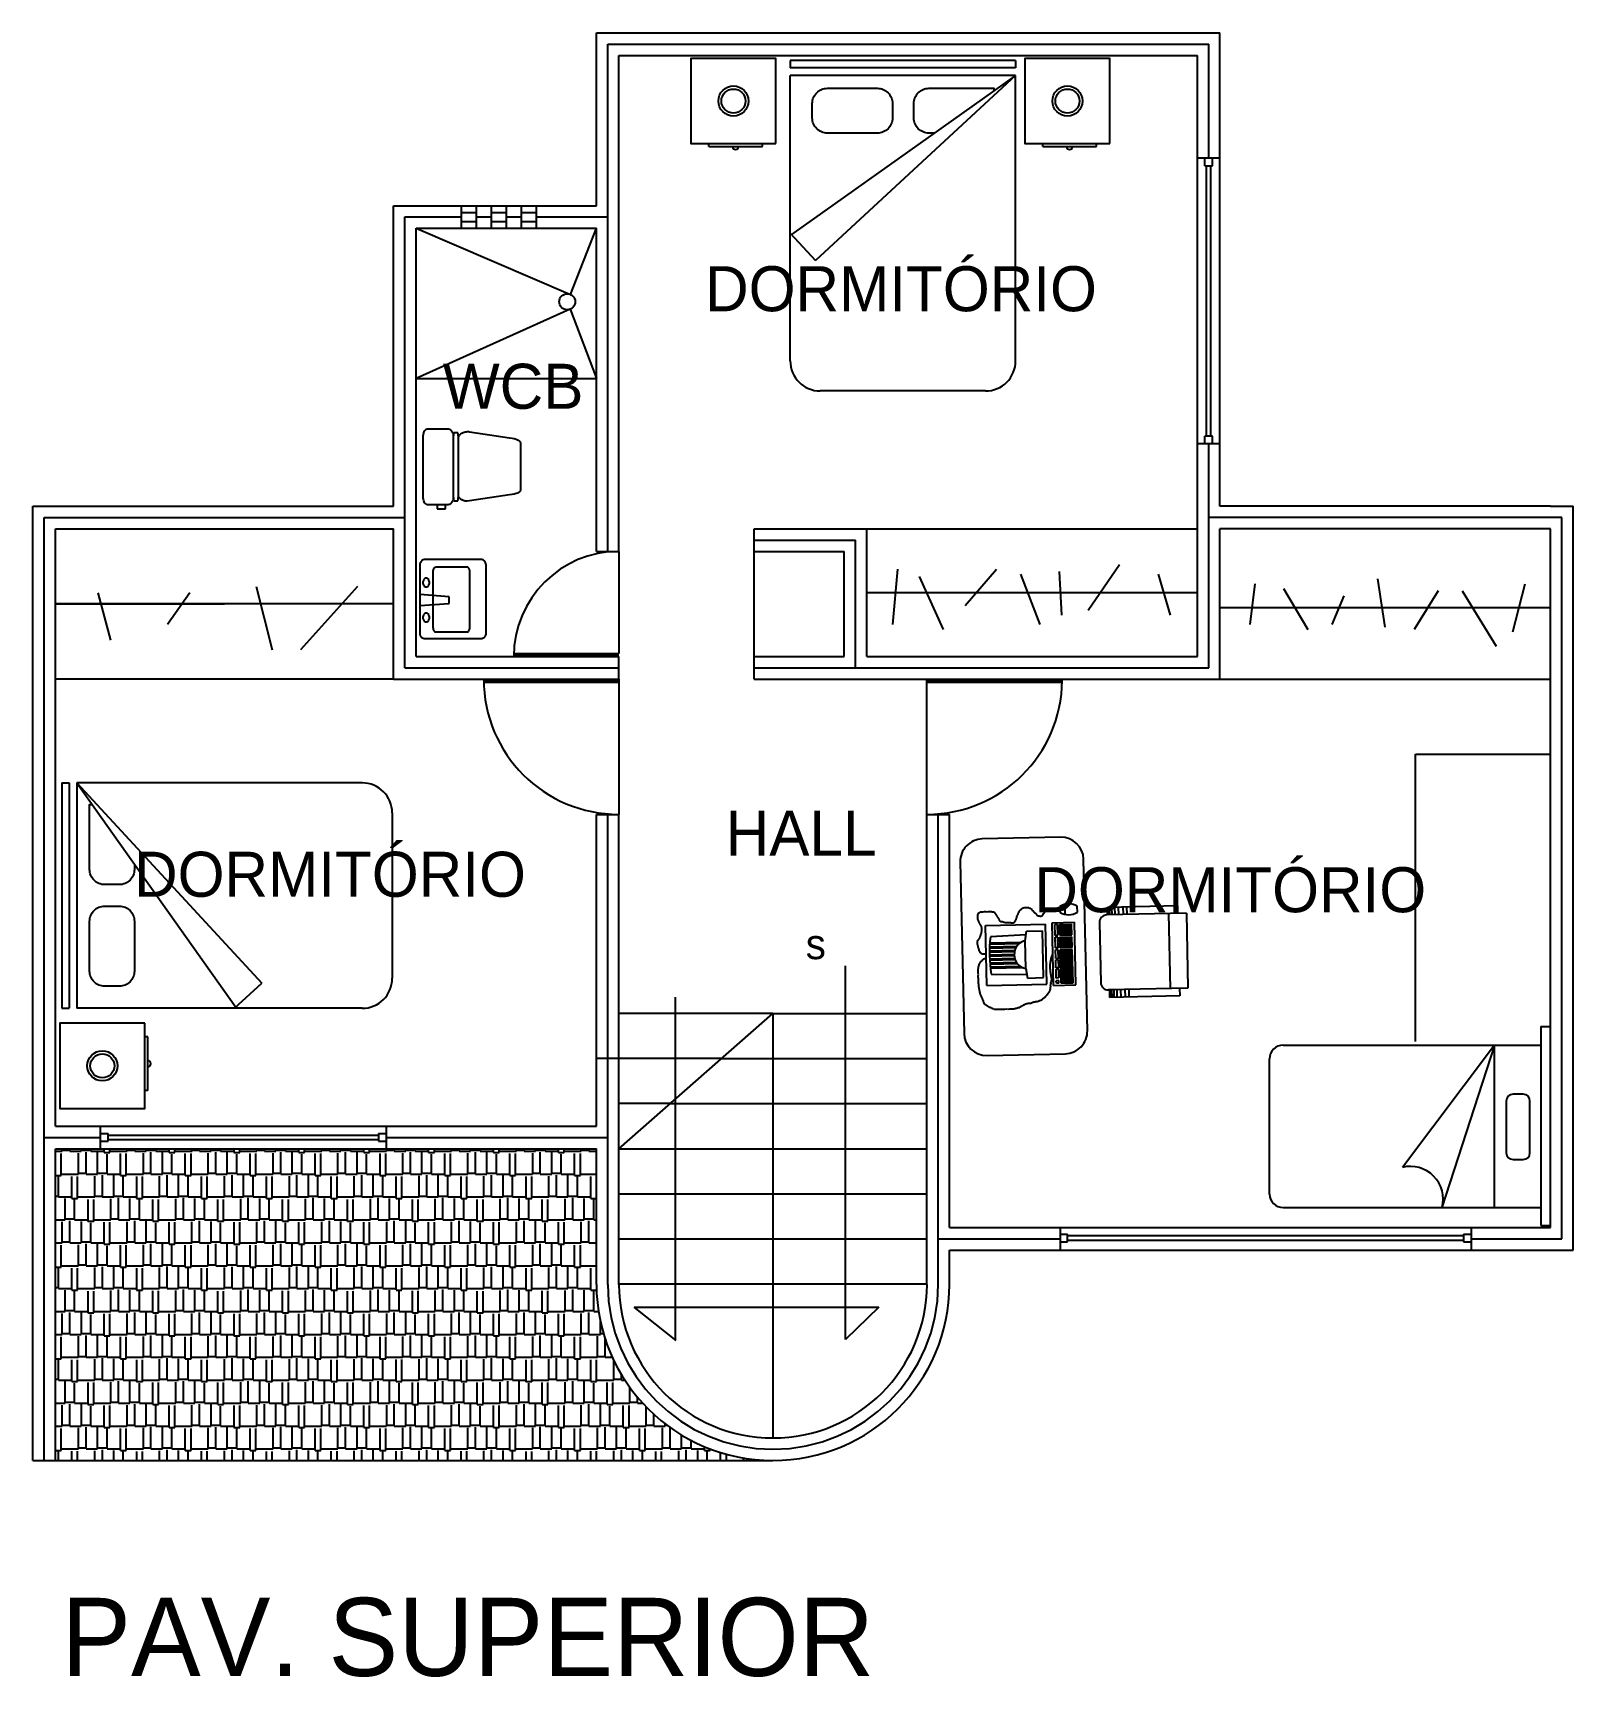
# Model space of a CAD drawing. Header units: millimetres. Extents: x 686.5 to 717.1, y 236.1 to 261.6.
# Drawn here: x 713.405 to 715.968, y 240.607 to 243.342 of the extents above; entities that cross this region are included whole.
import ezdxf

# ---------------------------------------------------------------- set-up
doc = ezdxf.new("R2010")
doc.units = ezdxf.units.MM
doc.linetypes.add('ACAD_ISO04W100', pattern=[30.5, 24, -3, 0.5, -3])
for name, color, linetype in [('3', 1, 'Continuous'), ('EJE', 4, 'ACAD_ISO04W100'), ('ESCALERAS', 5, 'Continuous'), ('LETREROS', 31, 'Continuous'), ('MUE', 2, 'Continuous'), ('MURO1', 3, 'Continuous'), ('PROYECCIONES', 73, 'ACAD_ISO04W100'), ('PUERTAS', 191, 'Continuous'), ('TEJA', 242, 'Continuous'), ('VENTANAS', 111, 'Continuous')]:
    doc.layers.add(name, color=color, linetype=linetype)

msp = doc.modelspace()

# ---------------------------------------------------------------- texts
at = {"layer": 'LETREROS', "color": 1}
for s, p in [('DORMITÓRIO', (714.5236, 242.8789)), ('WCB', (714.0872, 242.7166)), ('HALL', (714.5579, 241.9731)), ('DORMITÓRIO', (713.5736, 241.9048)), ('DORMITÓRIO', (715.0714, 241.8791))]:
    msp.add_text(s, height=0.075, dxfattribs=at).set_placement(p)
at = {"layer": 'LETREROS', "color": 2}
msp.add_text('PAV. SUPERIOR', height=0.13, dxfattribs=at).set_placement((713.4525, 240.6086))
at = {"layer": 'LETREROS', "insert": (714.691, 241.8511), "char_height": 0.05, "width": 0.169375, "attachment_point": 1}
msp.add_mtext('s', dxfattribs=at)

# ---------------------------------------------------------------- blocks, each defined once
blk = doc.blocks.new('ESCRITORIO1')
at = {"layer": '3', "color": 2}
for p, q in [((0.617, 0.418), (-0.524, 0.447)), ((-0.255, 0.328), (-0.254, 0.328)), ((-0.254, 0.328), (-0.253, 0.328)), ((-0.253, 0.328), (-0.252, 0.328)), ((-0.252, 0.328), (-0.251, 0.328)), ((-0.251, 0.328), (-0.25, 0.328)), ((-0.25, 0.328), (-0.249, 0.329)), ((-0.249, 0.329), (-0.248, 0.329)), ((-0.248, 0.329), (-0.247, 0.329)), ((-0.247, 0.329), (-0.246, 0.329)), ((-0.246, 0.329), (-0.245, 0.33)), ((-0.246, 0.329), (-0.246, 0.329)), ((-0.245, 0.33), (-0.244, 0.33)), ((-0.244, 0.33), (-0.243, 0.33)), ((-0.244, 0.33), (-0.244, 0.33)), ((-0.243, 0.33), (-0.242, 0.33)), ((-0.242, 0.33), (-0.241, 0.33)), ((-0.241, 0.33), (-0.239, 0.331)), ((-0.239, 0.331), (-0.238, 0.331)), ((-0.238, 0.331), (-0.237, 0.331)), ((-0.237, 0.331), (-0.235, 0.331)), ((-0.235, 0.331), (-0.234, 0.331)), ((-0.234, 0.331), (-0.233, 0.331)), ((-0.233, 0.331), (-0.231, 0.331)), ((-0.231, 0.331), (-0.23, 0.331)), ((-0.23, 0.331), (-0.229, 0.331)), ((-0.229, 0.331), (-0.228, 0.332)), ((-0.228, 0.332), (-0.227, 0.332)), ((-0.227, 0.332), (-0.226, 0.332)), ((-0.226, 0.332), (-0.225, 0.332)), ((-0.225, 0.332), (-0.223, 0.332)), ((-0.223, 0.332), (-0.221, 0.333)), ((-0.221, 0.333), (-0.219, 0.333)), ((-0.219, 0.333), (-0.217, 0.333)), ((-0.217, 0.333), (-0.215, 0.333)), ((-0.215, 0.333), (-0.212, 0.333)), ((-0.212, 0.333), (-0.21, 0.333)), ((-0.21, 0.333), (-0.208, 0.333)), ((-0.208, 0.333), (-0.205, 0.333)), ((-0.205, 0.333), (-0.203, 0.333)), ((-0.203, 0.333), (-0.202, 0.333)), ((-0.202, 0.333), (-0.2, 0.333)), ((-0.2, 0.333), (-0.198, 0.334)), ((-0.198, 0.334), (-0.196, 0.334)), ((-0.196, 0.334), (-0.193, 0.334)), ((-0.193, 0.334), (-0.19, 0.334)), ((-0.19, 0.334), (-0.185, 0.334)), ((-0.185, 0.334), (-0.179, 0.334)), ((-0.179, 0.334), (-0.172, 0.334)), ((-0.172, 0.334), (-0.164, 0.334)), ((-0.164, 0.334), (-0.154, 0.334)), ((-0.154, 0.334), (-0.145, 0.334)), ((-0.145, 0.334), (-0.136, 0.333)), ((-0.136, 0.333), (-0.127, 0.333)), ((-0.127, 0.333), (-0.119, 0.333)), ((-0.119, 0.333), (-0.112, 0.332)), ((-0.112, 0.332), (-0.106, 0.332)), ((-0.106, 0.332), (-0.102, 0.332)), ((-0.102, 0.332), (-0.099, 0.332)), ((-0.099, 0.332), (-0.097, 0.331)), ((-0.097, 0.331), (-0.095, 0.331)), ((-0.095, 0.331), (-0.094, 0.33)), ((-0.095, 0.331), (-0.095, 0.331)), ((-0.094, 0.33), (-0.093, 0.33)), ((-0.093, 0.33), (-0.092, 0.33)), ((-0.092, 0.33), (-0.091, 0.33)), ((-0.092, 0.33), (-0.092, 0.33)), ((-0.091, 0.33), (-0.09, 0.33)), ((-0.09, 0.33), (-0.089, 0.33)), ((-0.089, 0.33), (-0.087, 0.329)), ((-0.087, 0.329), (-0.086, 0.329)), ((-0.086, 0.329), (-0.085, 0.329)), ((-0.086, 0.329), (-0.086, 0.329)), ((-0.085, 0.329), (-0.084, 0.329)), ((-0.084, 0.329), (-0.084, 0.328)), ((-0.084, 0.328), (-0.083, 0.328)), ((0.063, 0.328), (0.066, 0.328)), ((0.066, 0.328), (0.068, 0.328)), ((0.068, 0.328), (0.071, 0.328)), ((-0.678, 0.301), (-0.691, -0.221)), ((-0.376, 0.215), (-0.375, 0.223)), ((-0.375, 0.233), (-0.374, 0.236)), ((-0.375, 0.229), (-0.375, 0.233)), ((-0.375, 0.223), (-0.375, 0.229)), ((-0.374, 0.239), (-0.373, 0.24)), ((-0.374, 0.238), (-0.374, 0.239)), ((-0.374, 0.236), (-0.374, 0.238)), ((-0.373, 0.24), (-0.372, 0.241)), ((-0.373, 0.24), (-0.373, 0.24)), ((-0.372, 0.242), (-0.371, 0.242)), ((-0.372, 0.241), (-0.372, 0.242)), ((-0.372, 0.241), (-0.372, 0.241)), ((-0.371, 0.244), (-0.37, 0.245)), ((-0.371, 0.243), (-0.371, 0.244)), ((-0.371, 0.243), (-0.371, 0.243)), ((-0.371, 0.242), (-0.371, 0.243)), ((-0.37, 0.247), (-0.369, 0.248)), ((-0.37, 0.247), (-0.37, 0.247)), ((-0.37, 0.247), (-0.37, 0.247)), ((-0.37, 0.246), (-0.37, 0.247)), ((-0.37, 0.246), (-0.37, 0.246)), ((-0.37, 0.245), (-0.37, 0.246)), ((-0.37, 0.245), (-0.37, 0.245)), ((-0.37, 0.245), (-0.37, 0.245)), ((-0.369, 0.249), (-0.368, 0.249)), ((-0.369, 0.249), (-0.369, 0.249)), ((-0.369, 0.248), (-0.369, 0.249)), ((-0.369, 0.248), (-0.369, 0.248)), ((-0.369, 0.248), (-0.369, 0.248)), ((-0.368, 0.251), (-0.367, 0.251)), ((-0.368, 0.25), (-0.368, 0.251)), ((-0.368, 0.25), (-0.368, 0.25)), ((-0.368, 0.249), (-0.368, 0.25)), ((-0.367, 0.254), (-0.366, 0.255)), ((-0.367, 0.254), (-0.367, 0.254)), ((-0.367, 0.253), (-0.367, 0.254)), ((-0.367, 0.252), (-0.367, 0.253)), ((-0.367, 0.252), (-0.367, 0.252)), ((-0.367, 0.251), (-0.367, 0.252)), ((-0.366, 0.256), (-0.365, 0.256)), ((-0.366, 0.255), (-0.366, 0.256)), ((-0.366, 0.255), (-0.366, 0.255)), ((-0.365, 0.257), (-0.364, 0.257)), ((-0.365, 0.256), (-0.365, 0.257)), ((-0.364, 0.257), (-0.363, 0.258)), ((-0.364, 0.257), (-0.364, 0.257)), ((-0.363, 0.259), (-0.362, 0.259)), ((-0.363, 0.258), (-0.363, 0.259)), ((-0.362, 0.262), (-0.361, 0.263)), ((-0.362, 0.261), (-0.362, 0.262)), ((-0.362, 0.261), (-0.362, 0.261)), ((-0.362, 0.26), (-0.362, 0.261)), ((-0.362, 0.259), (-0.362, 0.26)), ((-0.361, 0.267), (-0.36, 0.267)), ((-0.361, 0.266), (-0.361, 0.267)), ((-0.361, 0.265), (-0.361, 0.266)), ((-0.361, 0.265), (-0.361, 0.265)), ((-0.361, 0.264), (-0.361, 0.265)), ((-0.361, 0.263), (-0.361, 0.264)), ((-0.36, 0.268), (-0.359, 0.269)), ((-0.36, 0.268), (-0.36, 0.268)), ((-0.36, 0.267), (-0.36, 0.268)), ((-0.359, 0.272), (-0.358, 0.272)), ((-0.359, 0.271), (-0.359, 0.272)), ((-0.359, 0.271), (-0.359, 0.271)), ((-0.359, 0.27), (-0.359, 0.271)), ((-0.359, 0.269), (-0.359, 0.27)), ((-0.359, 0.269), (-0.359, 0.269)), ((-0.359, 0.269), (-0.359, 0.269)), ((-0.358, 0.274), (-0.357, 0.274)), ((-0.358, 0.274), (-0.358, 0.274)), ((-0.358, 0.273), (-0.358, 0.274)), ((-0.358, 0.273), (-0.358, 0.273)), ((-0.358, 0.273), (-0.358, 0.273)), ((-0.358, 0.272), (-0.358, 0.273)), ((-0.357, 0.274), (-0.356, 0.275)), ((-0.357, 0.274), (-0.357, 0.274)), ((-0.357, 0.274), (-0.357, 0.274)), ((-0.356, 0.275), (-0.355, 0.275)), ((-0.356, 0.275), (-0.356, 0.275)), ((-0.356, 0.275), (-0.356, 0.275)), ((-0.355, 0.275), (-0.354, 0.276)), ((-0.355, 0.275), (-0.355, 0.275)), ((-0.355, 0.275), (-0.355, 0.275)), ((-0.354, 0.277), (-0.353, 0.277)), ((-0.354, 0.276), (-0.354, 0.277)), ((-0.354, 0.276), (-0.354, 0.276)), ((-0.354, 0.276), (-0.354, 0.276)), ((-0.353, 0.279), (-0.352, 0.28)), ((-0.353, 0.279), (-0.353, 0.279)), ((-0.353, 0.279), (-0.353, 0.279)), ((-0.353, 0.278), (-0.353, 0.279)), ((-0.353, 0.278), (-0.353, 0.278)), ((-0.353, 0.278), (-0.353, 0.278)), ((-0.353, 0.277), (-0.353, 0.278)), ((-0.353, 0.277), (-0.353, 0.277)), ((-0.352, 0.281), (-0.351, 0.281)), ((-0.352, 0.281), (-0.352, 0.281)), ((-0.352, 0.28), (-0.352, 0.281)), ((-0.352, 0.28), (-0.352, 0.28)), ((-0.352, 0.28), (-0.352, 0.28)), ((-0.351, 0.282), (-0.35, 0.283)), ((-0.351, 0.282), (-0.351, 0.282)), ((-0.351, 0.282), (-0.351, 0.282)), ((-0.351, 0.281), (-0.351, 0.282)), ((-0.35, 0.285), (-0.349, 0.285)), ((-0.35, 0.284), (-0.35, 0.285)), ((-0.35, 0.284), (-0.35, 0.284)), ((-0.35, 0.284), (-0.35, 0.284)), ((-0.35, 0.284), (-0.35, 0.284)), ((-0.35, 0.283), (-0.35, 0.284)), ((-0.35, 0.283), (-0.35, 0.283)), ((-0.35, 0.283), (-0.35, 0.283)), ((-0.349, 0.285), (-0.348, 0.285)), ((-0.349, 0.285), (-0.349, 0.285)), ((-0.349, 0.285), (-0.349, 0.285)), ((-0.349, 0.285), (-0.349, 0.285)), ((-0.348, 0.285), (-0.347, 0.285)), ((-0.348, 0.285), (-0.348, 0.285)), ((-0.348, 0.285), (-0.348, 0.285)), ((-0.347, 0.286), (-0.346, 0.286)), ((-0.347, 0.286), (-0.347, 0.286)), ((-0.347, 0.285), (-0.347, 0.286)), ((-0.346, 0.287), (-0.345, 0.287)), ((-0.346, 0.287), (-0.346, 0.287)), ((-0.346, 0.286), (-0.346, 0.287)), ((-0.346, 0.286), (-0.346, 0.286)), ((-0.345, 0.289), (-0.345, 0.289)), ((-0.345, 0.289), (-0.345, 0.289)), ((-0.345, 0.288), (-0.345, 0.289)), ((-0.345, 0.288), (-0.345, 0.288)), ((-0.345, 0.288), (-0.345, 0.288)), ((-0.345, 0.287), (-0.345, 0.288)), ((-0.344, 0.291), (-0.343, 0.291)), ((-0.344, 0.291), (-0.344, 0.291)), ((-0.344, 0.29), (-0.344, 0.291)), ((-0.344, 0.29), (-0.344, 0.29)), ((-0.344, 0.29), (-0.344, 0.29)), ((-0.345, 0.289), (-0.344, 0.29)), ((-0.343, 0.292), (-0.342, 0.293)), ((-0.343, 0.292), (-0.343, 0.292)), ((-0.343, 0.292), (-0.343, 0.292)), ((-0.343, 0.291), (-0.343, 0.292)), ((-0.342, 0.295), (-0.341, 0.295)), ((-0.342, 0.294), (-0.342, 0.295)), ((-0.342, 0.294), (-0.342, 0.294)), ((-0.342, 0.294), (-0.342, 0.294)), ((-0.342, 0.294), (-0.342, 0.294)), ((-0.342, 0.293), (-0.342, 0.294)), ((-0.342, 0.293), (-0.342, 0.293)), ((-0.342, 0.293), (-0.342, 0.293)), ((-0.341, 0.295), (-0.34, 0.296)), ((-0.341, 0.295), (-0.341, 0.295)), ((-0.341, 0.295), (-0.341, 0.295)), ((-0.341, 0.295), (-0.341, 0.295)), ((-0.341, 0.295), (-0.341, 0.295)), ((-0.34, 0.296), (-0.34, 0.296)), ((-0.34, 0.296), (-0.339, 0.296)), ((-0.34, 0.296), (-0.34, 0.296)), ((-0.34, 0.296), (-0.34, 0.296)), ((-0.339, 0.299), (-0.338, 0.3)), ((-0.339, 0.299), (-0.339, 0.299)), ((-0.339, 0.298), (-0.339, 0.299)), ((-0.339, 0.298), (-0.339, 0.298)), ((-0.339, 0.297), (-0.339, 0.298)), ((-0.339, 0.297), (-0.339, 0.297)), ((-0.339, 0.296), (-0.339, 0.297)), ((-0.338, 0.3), (-0.337, 0.3)), ((-0.338, 0.3), (-0.338, 0.3)), ((-0.338, 0.3), (-0.338, 0.3)), ((-0.337, 0.301), (-0.336, 0.301)), ((-0.337, 0.3), (-0.337, 0.301)), ((-0.336, 0.301), (-0.335, 0.301)), ((-0.336, 0.301), (-0.336, 0.301)), ((-0.335, 0.301), (-0.334, 0.301)), ((-0.335, 0.301), (-0.335, 0.301)), ((-0.334, 0.302), (-0.333, 0.302)), ((-0.334, 0.302), (-0.334, 0.302)), ((-0.334, 0.301), (-0.334, 0.302)), ((-0.334, 0.301), (-0.334, 0.301)), ((-0.333, 0.303), (-0.332, 0.303)), ((-0.333, 0.303), (-0.333, 0.303)), ((-0.333, 0.302), (-0.333, 0.303)), ((-0.333, 0.302), (-0.333, 0.302)), ((-0.332, 0.303), (-0.331, 0.303)), ((-0.332, 0.303), (-0.332, 0.303)), ((-0.331, 0.303), (-0.33, 0.303)), ((-0.33, 0.303), (-0.329, 0.303)), ((-0.329, 0.303), (-0.328, 0.303)), ((-0.329, 0.303), (-0.329, 0.303)), ((-0.328, 0.303), (-0.327, 0.304)), ((-0.327, 0.304), (-0.326, 0.304)), ((-0.326, 0.304), (-0.325, 0.304)), ((-0.326, 0.304), (-0.326, 0.304)), ((-0.325, 0.304), (-0.324, 0.304)), ((-0.324, 0.305), (-0.323, 0.305)), ((-0.324, 0.305), (-0.324, 0.305)), ((-0.324, 0.304), (-0.324, 0.305)), ((-0.323, 0.306), (-0.322, 0.306)), ((-0.323, 0.306), (-0.323, 0.306)), ((-0.323, 0.305), (-0.323, 0.306)), ((-0.322, 0.307), (-0.321, 0.307)), ((-0.322, 0.306), (-0.322, 0.307)), ((-0.321, 0.307), (-0.32, 0.307)), ((-0.321, 0.307), (-0.321, 0.307)), ((-0.32, 0.308), (-0.319, 0.308)), ((-0.32, 0.307), (-0.32, 0.308)), ((-0.319, 0.308), (-0.318, 0.308)), ((-0.318, 0.308), (-0.317, 0.308)), ((-0.318, 0.308), (-0.318, 0.308)), ((-0.317, 0.308), (-0.316, 0.308)), ((-0.316, 0.308), (-0.314, 0.308)), ((-0.314, 0.308), (-0.313, 0.308)), ((-0.313, 0.308), (-0.312, 0.308)), ((-0.312, 0.309), (-0.311, 0.309)), ((-0.312, 0.308), (-0.312, 0.309)), ((-0.311, 0.309), (-0.31, 0.309)), ((-0.31, 0.309), (-0.309, 0.309)), ((-0.31, 0.309), (-0.31, 0.309)), ((-0.309, 0.31), (-0.308, 0.31)), ((-0.309, 0.31), (-0.309, 0.31)), ((-0.309, 0.31), (-0.309, 0.31)), ((-0.309, 0.31), (-0.309, 0.31)), ((-0.309, 0.309), (-0.309, 0.31)), ((-0.308, 0.311), (-0.307, 0.311)), ((-0.308, 0.311), (-0.308, 0.311)), ((-0.308, 0.311), (-0.308, 0.311)), ((-0.308, 0.31), (-0.308, 0.311)), ((-0.307, 0.311), (-0.306, 0.311)), ((-0.307, 0.311), (-0.307, 0.311)), ((-0.307, 0.311), (-0.307, 0.311)), ((-0.306, 0.311), (-0.305, 0.311)), ((-0.306, 0.311), (-0.306, 0.311)), ((-0.305, 0.312), (-0.304, 0.312)), ((-0.305, 0.311), (-0.305, 0.312)), ((-0.304, 0.312), (-0.303, 0.312)), ((-0.303, 0.312), (-0.302, 0.313)), ((-0.303, 0.312), (-0.303, 0.312)), ((-0.302, 0.313), (-0.301, 0.313)), ((-0.302, 0.313), (-0.302, 0.313)), ((-0.301, 0.313), (-0.3, 0.313)), ((-0.301, 0.313), (-0.301, 0.313)), ((-0.3, 0.313), (-0.299, 0.313)), ((-0.3, 0.313), (-0.3, 0.313)), ((-0.299, 0.314), (-0.298, 0.314)), ((-0.299, 0.313), (-0.299, 0.314)), ((-0.299, 0.313), (-0.299, 0.313)), ((-0.298, 0.314), (-0.297, 0.314)), ((-0.298, 0.314), (-0.298, 0.314)), ((-0.297, 0.314), (-0.296, 0.314)), ((-0.296, 0.314), (-0.295, 0.315)), ((-0.296, 0.314), (-0.296, 0.314)), ((-0.295, 0.315), (-0.294, 0.315)), ((-0.295, 0.315), (-0.295, 0.315)), ((-0.294, 0.316), (-0.293, 0.316)), ((-0.294, 0.315), (-0.294, 0.316)), ((-0.293, 0.316), (-0.292, 0.317)), ((-0.293, 0.316), (-0.293, 0.316)), ((-0.292, 0.317), (-0.291, 0.317)), ((-0.292, 0.317), (-0.292, 0.317)), ((-0.291, 0.317), (-0.29, 0.318)), ((-0.291, 0.317), (-0.291, 0.317)), ((-0.29, 0.318), (-0.289, 0.318)), ((-0.29, 0.318), (-0.29, 0.318)), ((-0.289, 0.318), (-0.288, 0.318)), ((-0.289, 0.318), (-0.289, 0.318)), ((-0.288, 0.318), (-0.287, 0.318)), ((-0.288, 0.318), (-0.288, 0.318)), ((-0.287, 0.319), (-0.286, 0.319)), ((-0.287, 0.318), (-0.287, 0.319)), ((-0.286, 0.319), (-0.285, 0.319)), ((-0.285, 0.319), (-0.284, 0.319)), ((-0.285, 0.319), (-0.285, 0.319)), ((-0.284, 0.319), (-0.283, 0.319)), ((-0.284, 0.319), (-0.284, 0.319)), ((-0.283, 0.32), (-0.282, 0.32)), ((-0.283, 0.32), (-0.283, 0.32)), ((-0.283, 0.319), (-0.283, 0.32)), ((-0.282, 0.32), (-0.281, 0.321)), ((-0.282, 0.32), (-0.282, 0.32)), ((-0.281, 0.321), (-0.28, 0.321)), ((-0.281, 0.321), (-0.281, 0.321)), ((-0.28, 0.321), (-0.279, 0.321)), ((-0.28, 0.321), (-0.28, 0.321)), ((-0.279, 0.321), (-0.278, 0.321)), ((-0.278, 0.321), (-0.277, 0.321)), ((-0.278, 0.321), (-0.278, 0.321)), ((-0.278, 0.321), (-0.278, 0.321)), ((-0.277, 0.322), (-0.276, 0.322)), ((-0.277, 0.322), (-0.277, 0.322)), ((-0.277, 0.321), (-0.277, 0.322)), ((-0.276, 0.323), (-0.275, 0.323)), ((-0.276, 0.322), (-0.276, 0.323)), ((-0.276, 0.322), (-0.276, 0.322)), ((-0.276, 0.322), (-0.276, 0.322)), ((-0.275, 0.323), (-0.274, 0.323)), ((-0.275, 0.323), (-0.275, 0.323)), ((-0.274, 0.323), (-0.273, 0.323)), ((-0.274, 0.323), (-0.274, 0.323)), ((-0.273, 0.323), (-0.272, 0.323)), ((-0.272, 0.323), (-0.271, 0.324)), ((-0.271, 0.324), (-0.27, 0.324)), ((-0.271, 0.324), (-0.271, 0.324)), ((-0.27, 0.324), (-0.269, 0.324)), ((-0.269, 0.324), (-0.268, 0.324)), ((-0.269, 0.324), (-0.269, 0.324)), ((-0.269, 0.324), (-0.269, 0.324)), ((-0.268, 0.325), (-0.267, 0.325)), ((-0.268, 0.325), (-0.268, 0.325)), ((-0.268, 0.324), (-0.268, 0.325)), ((-0.267, 0.326), (-0.266, 0.326)), ((-0.267, 0.325), (-0.267, 0.326)), ((-0.267, 0.325), (-0.267, 0.325)), ((-0.266, 0.326), (-0.265, 0.326)), ((-0.265, 0.326), (-0.264, 0.326)), ((-0.265, 0.326), (-0.265, 0.326)), ((-0.264, 0.326), (-0.263, 0.326)), ((-0.263, 0.326), (-0.262, 0.326)), ((-0.262, 0.326), (-0.261, 0.326)), ((-0.262, 0.326), (-0.262, 0.326)), ((-0.261, 0.326), (-0.26, 0.327)), ((-0.26, 0.327), (-0.259, 0.327)), ((-0.26, 0.327), (-0.26, 0.327)), ((-0.259, 0.327), (-0.258, 0.327)), ((-0.258, 0.327), (-0.257, 0.328)), ((-0.258, 0.327), (-0.258, 0.327)), ((-0.257, 0.328), (-0.256, 0.328)), ((-0.257, 0.328), (-0.257, 0.328)), ((-0.256, 0.328), (-0.255, 0.328)), ((-0.213, 0.28), (-0.223, -0.12)), ((-0.213, 0.28), (0.187, 0.27)), ((-0.139, 0.247), (-0.153, 0.01)), ((-0.098, 0.25), (-0.104, 0.039)), ((-0.089, 0.251), (-0.094, 0.053)), ((-0.083, 0.328), (-0.082, 0.328)), ((-0.083, 0.328), (-0.083, 0.328)), ((-0.082, 0.328), (-0.082, 0.327)), ((-0.082, 0.327), (-0.081, 0.327)), ((-0.082, 0.327), (-0.082, 0.327)), ((-0.081, 0.327), (-0.08, 0.327)), ((-0.081, 0.327), (-0.081, 0.327)), ((-0.081, 0.327), (-0.081, 0.327)), ((-0.08, 0.327), (-0.079, 0.326)), ((-0.08, 0.327), (-0.08, 0.327)), ((-0.08, 0.327), (-0.08, 0.327)), ((-0.079, 0.326), (-0.078, 0.326)), ((-0.079, 0.326), (-0.079, 0.326)), ((-0.079, 0.326), (-0.079, 0.326)), ((-0.078, 0.326), (-0.077, 0.325)), ((-0.078, 0.326), (-0.078, 0.326)), ((-0.077, 0.325), (-0.076, 0.325)), ((-0.077, 0.325), (-0.077, 0.325)), ((-0.076, 0.325), (-0.075, 0.324)), ((-0.076, 0.325), (-0.076, 0.325)), ((-0.072, 0.252), (-0.076, 0.07)), ((-0.075, 0.324), (-0.074, 0.324)), ((-0.074, 0.324), (-0.073, 0.324)), ((-0.073, 0.324), (-0.072, 0.324)), ((-0.072, 0.324), (-0.071, 0.324)), ((-0.071, 0.324), (-0.07, 0.324)), ((-0.07, 0.324), (-0.069, 0.324)), ((-0.069, 0.324), (-0.068, 0.323)), ((-0.068, 0.323), (-0.067, 0.323)), ((-0.067, 0.323), (-0.066, 0.323)), ((-0.067, 0.323), (-0.067, 0.323)), ((-0.063, 0.252), (-0.067, 0.076)), ((-0.066, 0.323), (-0.066, 0.322)), ((-0.066, 0.323), (-0.066, 0.323)), ((-0.066, 0.322), (-0.065, 0.322)), ((-0.066, 0.322), (-0.066, 0.322)), ((-0.065, 0.322), (-0.065, 0.321)), ((-0.065, 0.321), (-0.065, 0.32)), ((-0.065, 0.321), (-0.065, 0.321)), ((-0.065, 0.321), (-0.065, 0.321)), ((-0.065, 0.32), (-0.064, 0.32)), ((-0.064, 0.32), (-0.064, 0.319)), ((-0.064, 0.32), (-0.064, 0.32)), ((-0.064, 0.319), (-0.063, 0.319)), ((-0.063, 0.319), (-0.062, 0.319)), ((-0.063, 0.319), (-0.063, 0.319)), ((-0.062, 0.319), (-0.062, 0.318)), ((-0.062, 0.318), (-0.061, 0.318)), ((-0.061, 0.318), (-0.06, 0.318)), ((-0.061, 0.318), (-0.061, 0.318)), ((-0.06, 0.318), (-0.059, 0.318)), ((-0.06, 0.318), (-0.06, 0.318)), ((-0.059, 0.318), (-0.058, 0.318)), ((-0.059, 0.318), (-0.059, 0.318)), ((-0.058, 0.318), (-0.058, 0.317)), ((-0.058, 0.317), (-0.057, 0.316)), ((-0.058, 0.317), (-0.058, 0.317)), ((-0.058, 0.317), (-0.058, 0.317)), ((-0.058, 0.317), (-0.058, 0.317)), ((-0.057, 0.316), (-0.057, 0.315)), ((-0.057, 0.316), (-0.057, 0.316)), ((-0.057, 0.316), (-0.057, 0.316)), ((-0.057, 0.315), (-0.056, 0.315)), ((-0.056, 0.315), (-0.055, 0.314)), ((-0.056, 0.315), (-0.056, 0.315)), ((-0.055, 0.314), (-0.054, 0.314)), ((-0.055, 0.314), (-0.055, 0.314)), ((-0.054, 0.314), (-0.054, 0.313)), ((-0.054, 0.313), (-0.053, 0.313)), ((-0.053, 0.313), (-0.052, 0.312)), ((-0.053, 0.313), (-0.053, 0.313)), ((-0.052, 0.312), (-0.051, 0.311)), ((-0.052, 0.312), (-0.052, 0.312)), ((-0.051, 0.311), (-0.05, 0.31)), ((-0.051, 0.311), (-0.051, 0.311)), ((-0.051, 0.311), (-0.051, 0.311)), ((-0.05, 0.31), (-0.05, 0.309)), ((-0.05, 0.31), (-0.05, 0.31)), ((-0.05, 0.31), (-0.05, 0.31)), ((-0.05, 0.309), (-0.05, 0.308)), ((-0.05, 0.309), (-0.05, 0.309)), ((-0.05, 0.309), (-0.05, 0.309)), ((-0.05, 0.308), (-0.049, 0.308)), ((-0.05, 0.308), (-0.05, 0.308)), ((-0.049, 0.308), (-0.049, 0.307)), ((-0.049, 0.308), (-0.049, 0.308)), ((-0.049, 0.308), (-0.049, 0.308)), ((-0.049, 0.307), (-0.048, 0.307)), ((-0.049, 0.307), (-0.049, 0.307)), ((-0.049, 0.307), (-0.049, 0.307)), ((-0.045, 0.253), (-0.049, 0.084)), ((-0.048, 0.307), (-0.047, 0.307)), ((-0.048, 0.307), (-0.048, 0.307)), ((-0.048, 0.307), (-0.048, 0.307)), ((-0.047, 0.307), (-0.047, 0.306)), ((-0.047, 0.307), (-0.047, 0.307)), ((-0.047, 0.306), (-0.046, 0.306)), ((-0.046, 0.306), (-0.045, 0.305)), ((-0.046, 0.306), (-0.046, 0.306)), ((-0.046, 0.306), (-0.046, 0.306)), ((-0.045, 0.305), (-0.045, 0.304)), ((-0.045, 0.305), (-0.045, 0.305)), ((-0.045, 0.305), (-0.045, 0.305)), ((-0.045, 0.304), (-0.044, 0.303)), ((-0.045, 0.304), (-0.045, 0.304)), ((-0.045, 0.304), (-0.045, 0.304)), ((-0.044, 0.303), (-0.044, 0.302)), ((-0.044, 0.303), (-0.044, 0.303)), ((-0.044, 0.303), (-0.044, 0.303)), ((-0.044, 0.302), (-0.043, 0.302)), ((-0.044, 0.302), (-0.044, 0.302)), ((-0.044, 0.302), (-0.044, 0.302)), ((-0.044, 0.302), (-0.044, 0.302)), ((-0.044, 0.302), (-0.044, 0.302)), ((-0.043, 0.302), (-0.043, 0.301)), ((-0.043, 0.301), (-0.042, 0.301)), ((-0.043, 0.301), (-0.043, 0.301)), ((-0.042, 0.301), (-0.041, 0.301)), ((-0.042, 0.301), (-0.042, 0.301)), ((-0.042, 0.301), (-0.042, 0.301)), ((-0.041, 0.301), (-0.041, 0.3)), ((-0.041, 0.301), (-0.041, 0.301)), ((-0.041, 0.3), (-0.04, 0.3)), ((-0.04, 0.3), (-0.04, 0.299)), ((-0.04, 0.3), (-0.04, 0.3)), ((-0.04, 0.299), (-0.039, 0.298)), ((-0.04, 0.299), (-0.04, 0.299)), ((-0.04, 0.299), (-0.04, 0.299)), ((-0.036, 0.253), (-0.04, 0.086)), ((-0.039, 0.298), (-0.039, 0.297)), ((-0.039, 0.298), (-0.039, 0.298)), ((-0.039, 0.298), (-0.039, 0.298)), ((-0.039, 0.297), (-0.039, 0.296)), ((-0.039, 0.297), (-0.039, 0.297)), ((-0.039, 0.297), (-0.039, 0.297)), ((-0.039, 0.297), (-0.039, 0.297)), ((-0.039, 0.296), (-0.038, 0.296)), ((-0.039, 0.296), (-0.039, 0.296)), ((-0.038, 0.296), (-0.037, 0.296)), ((-0.038, 0.296), (-0.038, 0.296)), ((-0.038, 0.296), (-0.038, 0.296)), ((-0.038, 0.296), (-0.038, 0.296)), ((-0.037, 0.296), (-0.037, 0.295)), ((-0.037, 0.296), (-0.037, 0.296)), ((-0.037, 0.295), (-0.036, 0.295)), ((-0.037, 0.295), (-0.037, 0.295)), ((-0.037, 0.295), (-0.037, 0.295)), ((-0.037, 0.295), (-0.037, 0.295)), ((-0.036, 0.295), (-0.036, 0.294)), ((-0.036, 0.294), (-0.036, 0.293)), ((-0.036, 0.294), (-0.036, 0.294)), ((-0.036, 0.294), (-0.036, 0.294)), ((-0.036, 0.294), (-0.036, 0.294)), ((-0.036, 0.294), (-0.036, 0.294)), ((-0.036, 0.293), (-0.035, 0.293)), ((-0.035, 0.293), (-0.034, 0.293)), ((-0.035, 0.293), (-0.035, 0.293)), ((-0.035, 0.293), (-0.035, 0.293)), ((-0.035, 0.293), (-0.035, 0.293)), ((-0.034, 0.293), (-0.034, 0.292)), ((-0.034, 0.292), (-0.034, 0.291)), ((-0.034, 0.292), (-0.034, 0.292)), ((-0.034, 0.291), (-0.034, 0.29)), ((-0.034, 0.291), (-0.034, 0.291)), ((-0.034, 0.29), (-0.034, 0.289)), ((-0.034, 0.29), (-0.034, 0.29)), ((-0.034, 0.289), (-0.033, 0.289)), ((-0.034, 0.289), (-0.034, 0.289)), ((-0.033, 0.289), (-0.033, 0.288)), ((-0.033, 0.288), (-0.033, 0.287)), ((-0.033, 0.288), (-0.033, 0.288)), ((-0.033, 0.288), (-0.033, 0.288)), ((-0.033, 0.287), (-0.032, 0.287)), ((-0.032, 0.287), (-0.032, 0.286)), ((-0.032, 0.286), (-0.032, 0.285)), ((-0.032, 0.285), (-0.032, 0.284)), ((-0.032, 0.284), (-0.032, 0.282)), ((-0.032, 0.282), (-0.032, 0.28)), ((-0.032, 0.28), (-0.031, 0.278)), ((-0.031, 0.278), (-0.031, 0.276)), ((-0.031, 0.276), (-0.031, 0.275)), ((-0.018, 0.253), (-0.022, 0.088)), ((-0.009, 0.252), (-0.014, 0.088)), ((-0.005, 0.274), (-0.004, 0.278)), ((-0.004, 0.294), (-0.003, 0.299)), ((-0.004, 0.287), (-0.004, 0.294)), ((-0.004, 0.278), (-0.004, 0.287)), ((-0.003, 0.301), (-0.002, 0.303)), ((-0.003, 0.299), (-0.003, 0.301)), ((-0.002, 0.303), (-0.001, 0.304)), ((-0.002, 0.303), (-0.002, 0.303)), ((-0.001, 0.304), (0, 0.304)), ((-0.001, 0.304), (-0.001, 0.304)), ((-0.001, 0.304), (-0.001, 0.304)), ((0, 0.305), (0.001, 0.305)), ((0, 0.305), (0, 0.305)), ((0, 0.304), (0, 0.305)), ((0.001, 0.306), (0.002, 0.307)), ((0.001, 0.306), (0.001, 0.306)), ((0.001, 0.306), (0.001, 0.306)), ((0.001, 0.305), (0.001, 0.306)), ((0.001, 0.305), (0.001, 0.305)), ((0.002, 0.308), (0.003, 0.308)), ((0.002, 0.308), (0.002, 0.308)), ((0.002, 0.308), (0.002, 0.308)), ((0.002, 0.308), (0.002, 0.308)), ((0.002, 0.307), (0.002, 0.308)), ((0.002, 0.307), (0.002, 0.307)), ((0.002, 0.307), (0.002, 0.307)), ((0.003, 0.309), (0.004, 0.309)), ((0.003, 0.308), (0.003, 0.309)), ((0.003, 0.308), (0.003, 0.308)), ((0.003, 0.308), (0.003, 0.308)), ((0.004, 0.31), (0.005, 0.31)), ((0.004, 0.309), (0.004, 0.31)), ((0.004, 0.309), (0.004, 0.309)), ((0.004, 0.309), (0.004, 0.309)), ((0.004, 0.309), (0.004, 0.309)), ((0.004, 0.309), (0.004, 0.309)), ((0.004, 0.309), (0.004, 0.309)), ((0.008, 0.252), (0.004, 0.085)), ((0.005, 0.311), (0.006, 0.311)), ((0.005, 0.311), (0.005, 0.311)), ((0.005, 0.311), (0.005, 0.311)), ((0.005, 0.31), (0.005, 0.311)), ((0.005, 0.31), (0.005, 0.31)), ((0.005, 0.31), (0.005, 0.31)), ((0.006, 0.311), (0.007, 0.311)), ((0.006, 0.311), (0.006, 0.311)), ((0.006, 0.311), (0.006, 0.311)), ((0.006, 0.311), (0.006, 0.311)), ((0.007, 0.312), (0.008, 0.312)), ((0.007, 0.311), (0.007, 0.312)), ((0.007, 0.311), (0.007, 0.311)), ((0.008, 0.312), (0.009, 0.312)), ((0.008, 0.312), (0.008, 0.312)), ((0.009, 0.313), (0.01, 0.313)), ((0.009, 0.313), (0.009, 0.313)), ((0.009, 0.312), (0.009, 0.313)), ((0.01, 0.313), (0.011, 0.313)), ((0.01, 0.313), (0.01, 0.313)), ((0.01, 0.313), (0.01, 0.313)), ((0.011, 0.314), (0.012, 0.314)), ((0.011, 0.314), (0.011, 0.314)), ((0.011, 0.313), (0.011, 0.314)), ((0.012, 0.314), (0.013, 0.314)), ((0.012, 0.314), (0.012, 0.314)), ((0.012, 0.314), (0.012, 0.314)), ((0.013, 0.314), (0.014, 0.315)), ((0.013, 0.314), (0.013, 0.314)), ((0.013, 0.314), (0.013, 0.314)), ((0.017, 0.251), (0.013, 0.082)), ((0.014, 0.315), (0.015, 0.315)), ((0.014, 0.315), (0.014, 0.315)), ((0.014, 0.315), (0.014, 0.315)), ((0.015, 0.316), (0.016, 0.316)), ((0.015, 0.316), (0.015, 0.316)), ((0.015, 0.315), (0.015, 0.316)), ((0.016, 0.316), (0.017, 0.316)), ((0.016, 0.316), (0.016, 0.316)), ((0.016, 0.316), (0.016, 0.316)), ((0.017, 0.316), (0.018, 0.317)), ((0.017, 0.316), (0.017, 0.316)), ((0.017, 0.316), (0.017, 0.316)), ((0.017, 0.316), (0.017, 0.316)), ((0.018, 0.318), (0.019, 0.318)), ((0.018, 0.317), (0.018, 0.318)), ((0.018, 0.317), (0.018, 0.317)), ((0.018, 0.317), (0.018, 0.317)), ((0.018, 0.317), (0.018, 0.317)), ((0.018, 0.317), (0.018, 0.317)), ((0.019, 0.318), (0.02, 0.318)), ((0.019, 0.318), (0.019, 0.318)), ((0.019, 0.318), (0.019, 0.318)), ((0.02, 0.318), (0.021, 0.319)), ((0.021, 0.319), (0.022, 0.319)), ((0.021, 0.319), (0.021, 0.319)), ((0.022, 0.319), (0.023, 0.319)), ((0.023, 0.319), (0.024, 0.319)), ((0.024, 0.319), (0.025, 0.319)), ((0.025, 0.319), (0.026, 0.319)), ((0.026, 0.319), (0.027, 0.319)), ((0.027, 0.319), (0.028, 0.32)), ((0.027, 0.319), (0.027, 0.319)), ((0.028, 0.32), (0.029, 0.32)), ((0.029, 0.32), (0.03, 0.32)), ((0.03, 0.32), (0.031, 0.321)), ((0.03, 0.32), (0.03, 0.32)), ((0.031, 0.321), (0.032, 0.321)), ((0.031, 0.321), (0.031, 0.321)), ((0.035, 0.25), (0.031, 0.073)), ((0.032, 0.321), (0.033, 0.321)), ((0.032, 0.321), (0.032, 0.321)), ((0.033, 0.321), (0.034, 0.321)), ((0.033, 0.321), (0.033, 0.321)), ((0.033, 0.321), (0.033, 0.321)), ((0.034, 0.321), (0.035, 0.322)), ((0.034, 0.321), (0.034, 0.321)), ((0.035, 0.322), (0.036, 0.322)), ((0.035, 0.322), (0.035, 0.322)), ((0.036, 0.322), (0.037, 0.322)), ((0.037, 0.322), (0.038, 0.323)), ((0.037, 0.322), (0.037, 0.322)), ((0.038, 0.323), (0.039, 0.323)), ((0.038, 0.323), (0.038, 0.323)), ((0.039, 0.323), (0.04, 0.323)), ((0.039, 0.323), (0.039, 0.323)), ((0.044, 0.249), (0.039, 0.067)), ((0.04, 0.323), (0.041, 0.324)), ((0.04, 0.323), (0.04, 0.323)), ((0.041, 0.324), (0.042, 0.324)), ((0.041, 0.324), (0.041, 0.324)), ((0.042, 0.324), (0.043, 0.324)), ((0.042, 0.324), (0.042, 0.324)), ((0.042, 0.324), (0.042, 0.324)), ((0.043, 0.324), (0.044, 0.325)), ((0.043, 0.324), (0.043, 0.324)), ((0.043, 0.324), (0.043, 0.324)), ((0.044, 0.325), (0.045, 0.325)), ((0.044, 0.325), (0.044, 0.325)), ((0.045, 0.325), (0.046, 0.326)), ((0.045, 0.325), (0.045, 0.325)), ((0.046, 0.326), (0.047, 0.326)), ((0.047, 0.326), (0.048, 0.326)), ((0.048, 0.326), (0.049, 0.326)), ((0.049, 0.326), (0.05, 0.326)), ((0.05, 0.326), (0.051, 0.326)), ((0.051, 0.326), (0.052, 0.326)), ((0.052, 0.326), (0.053, 0.326)), ((0.053, 0.326), (0.054, 0.326)), ((0.054, 0.326), (0.055, 0.327)), ((0.054, 0.326), (0.054, 0.326)), ((0.055, 0.327), (0.056, 0.327)), ((0.055, 0.327), (0.055, 0.327)), ((0.056, 0.327), (0.057, 0.327)), ((0.057, 0.328), (0.058, 0.328)), ((0.057, 0.327), (0.057, 0.328)), ((0.062, 0.247), (0.057, 0.049)), ((0.058, 0.328), (0.06, 0.328)), ((0.06, 0.328), (0.061, 0.328)), ((0.061, 0.328), (0.063, 0.328)), ((0.07, 0.246), (0.065, 0.035)), ((0.071, 0.328), (0.074, 0.328)), ((0.074, 0.328), (0.077, 0.328)), ((0.077, 0.328), (0.079, 0.328)), ((0.079, 0.328), (0.081, 0.328)), ((0.081, 0.328), (0.083, 0.327)), ((0.083, 0.327), (0.085, 0.327)), ((0.085, 0.327), (0.086, 0.327)), ((0.086, 0.327), (0.087, 0.327)), ((0.087, 0.327), (0.087, 0.326)), ((0.087, 0.326), (0.088, 0.326)), ((0.088, 0.326), (0.089, 0.326)), ((0.088, 0.326), (0.088, 0.326)), ((0.089, 0.326), (0.089, 0.325)), ((0.089, 0.325), (0.09, 0.325)), ((0.089, 0.325), (0.089, 0.325)), ((0.09, 0.325), (0.091, 0.325)), ((0.09, 0.325), (0.09, 0.325)), ((0.09, 0.325), (0.09, 0.325)), ((0.09, 0.325), (0.09, 0.325)), ((0.091, 0.325), (0.091, 0.324)), ((0.091, 0.325), (0.091, 0.325)), ((0.091, 0.324), (0.091, 0.323)), ((0.091, 0.324), (0.091, 0.324)), ((0.091, 0.324), (0.091, 0.324)), ((0.091, 0.324), (0.091, 0.324)), ((0.091, 0.323), (0.092, 0.323)), ((0.091, 0.323), (0.091, 0.323)), ((0.091, 0.323), (0.091, 0.323)), ((0.092, 0.323), (0.092, 0.322)), ((0.092, 0.323), (0.092, 0.323)), ((0.092, 0.323), (0.092, 0.323)), ((0.092, 0.322), (0.093, 0.322)), ((0.093, 0.322), (0.094, 0.322)), ((0.093, 0.322), (0.093, 0.322)), ((0.093, 0.322), (0.093, 0.322)), ((0.093, 0.322), (0.093, 0.322)), ((0.093, 0.322), (0.093, 0.322)), ((0.094, 0.322), (0.094, 0.321)), ((0.094, 0.321), (0.094, 0.32)), ((0.094, 0.321), (0.094, 0.321)), ((0.094, 0.321), (0.094, 0.321)), ((0.094, 0.321), (0.094, 0.321)), ((0.094, 0.32), (0.095, 0.32)), ((0.094, 0.32), (0.094, 0.32)), ((0.094, 0.32), (0.094, 0.32)), ((0.094, 0.32), (0.094, 0.32)), ((0.095, 0.32), (0.096, 0.32)), ((0.095, 0.32), (0.095, 0.32)), ((0.095, 0.32), (0.095, 0.32)), ((0.096, 0.32), (0.096, 0.319)), ((0.096, 0.319), (0.097, 0.319)), ((0.096, 0.319), (0.096, 0.319)), ((0.096, 0.319), (0.096, 0.319)), ((0.097, 0.319), (0.097, 0.318)), ((0.097, 0.319), (0.097, 0.319)), ((0.097, 0.318), (0.098, 0.318)), ((0.098, 0.318), (0.099, 0.317)), ((0.098, 0.318), (0.098, 0.318)), ((0.098, 0.318), (0.098, 0.318)), ((0.099, 0.317), (0.1, 0.317)), ((0.099, 0.317), (0.099, 0.317)), ((0.099, 0.317), (0.099, 0.317)), ((0.1, 0.317), (0.101, 0.317)), ((0.1, 0.317), (0.1, 0.317)), ((0.1, 0.317), (0.1, 0.317)), ((0.101, 0.317), (0.101, 0.316)), ((0.101, 0.317), (0.101, 0.317)), ((0.101, 0.316), (0.102, 0.316)), ((0.101, 0.316), (0.101, 0.316)), ((0.102, 0.316), (0.102, 0.315)), ((0.102, 0.316), (0.102, 0.316)), ((0.102, 0.316), (0.102, 0.316)), ((0.102, 0.315), (0.102, 0.314)), ((0.102, 0.315), (0.102, 0.315)), ((0.102, 0.315), (0.102, 0.315)), ((0.102, 0.314), (0.103, 0.313)), ((0.102, 0.314), (0.102, 0.314)), ((0.102, 0.314), (0.102, 0.314)), ((0.103, 0.313), (0.104, 0.312)), ((0.103, 0.313), (0.103, 0.313)), ((0.103, 0.313), (0.103, 0.313)), ((0.104, 0.312), (0.105, 0.312)), ((0.104, 0.312), (0.104, 0.312)), ((0.104, 0.312), (0.104, 0.312)), ((0.105, 0.312), (0.106, 0.311)), ((0.105, 0.312), (0.105, 0.312)), ((0.106, 0.311), (0.107, 0.311)), ((0.107, 0.311), (0.108, 0.311)), ((0.107, 0.311), (0.107, 0.311)), ((0.108, 0.311), (0.109, 0.311)), ((0.108, 0.311), (0.108, 0.311)), ((0.109, 0.311), (0.11, 0.31)), ((0.109, 0.311), (0.109, 0.311)), ((0.11, 0.31), (0.111, 0.31)), ((0.11, 0.31), (0.11, 0.31)), ((0.111, 0.31), (0.111, 0.309)), ((0.111, 0.31), (0.111, 0.31)), ((0.111, 0.309), (0.112, 0.309)), ((0.111, 0.24), (0.113, 0.003)), ((0.112, 0.309), (0.113, 0.309)), ((0.112, 0.309), (0.112, 0.309)), ((0.112, 0.309), (0.112, 0.309)), ((0.113, 0.309), (0.113, 0.308)), ((0.113, 0.309), (0.113, 0.309)), ((0.113, 0.308), (0.114, 0.308)), ((0.114, 0.308), (0.115, 0.308)), ((0.114, 0.308), (0.114, 0.308)), ((0.114, 0.308), (0.114, 0.308)), ((0.115, 0.308), (0.116, 0.307)), ((0.115, 0.308), (0.115, 0.308)), ((0.115, 0.308), (0.115, 0.308)), ((0.116, 0.307), (0.117, 0.307)), ((0.116, 0.307), (0.116, 0.307)), ((0.117, 0.307), (0.117, 0.306)), ((0.117, 0.307), (0.117, 0.307)), ((0.117, 0.306), (0.118, 0.306)), ((0.118, 0.306), (0.119, 0.306)), ((0.119, 0.306), (0.12, 0.306)), ((0.119, 0.306), (0.119, 0.306)), ((0.12, 0.306), (0.121, 0.306)), ((0.121, 0.306), (0.122, 0.305)), ((0.122, 0.305), (0.123, 0.305)), ((0.123, 0.305), (0.124, 0.305)), ((0.124, 0.305), (0.125, 0.305)), ((0.125, 0.305), (0.126, 0.305)), ((0.125, 0.305), (0.125, 0.305)), ((0.126, 0.305), (0.127, 0.304)), ((0.127, 0.304), (0.128, 0.304)), ((0.128, 0.304), (0.129, 0.304)), ((0.128, 0.304), (0.128, 0.304)), ((0.129, 0.304), (0.129, 0.303)), ((0.129, 0.303), (0.13, 0.303)), ((0.13, 0.303), (0.131, 0.302)), ((0.13, 0.303), (0.13, 0.303)), ((0.131, 0.301), (0.131, 0.301)), ((0.131, 0.302), (0.131, 0.301)), ((0.131, 0.302), (0.131, 0.302)), ((0.131, 0.301), (0.132, 0.301)), ((0.132, 0.301), (0.132, 0.3)), ((0.132, 0.301), (0.132, 0.301)), ((0.132, 0.3), (0.133, 0.3)), ((0.133, 0.3), (0.134, 0.3)), ((0.134, 0.3), (0.135, 0.3)), ((0.135, 0.3), (0.136, 0.3)), ((0.136, 0.3), (0.137, 0.3)), ((0.137, 0.3), (0.138, 0.3)), ((0.138, 0.3), (0.139, 0.299)), ((0.139, 0.299), (0.14, 0.299)), ((0.14, 0.299), (0.141, 0.299)), ((0.141, 0.299), (0.142, 0.299)), ((0.141, 0.299), (0.141, 0.299)), ((0.142, 0.299), (0.143, 0.298)), ((0.143, 0.298), (0.144, 0.298)), ((0.144, 0.298), (0.145, 0.298)), ((0.145, 0.298), (0.146, 0.298)), ((0.146, 0.298), (0.148, 0.297)), ((0.148, 0.297), (0.15, 0.297)), ((0.15, 0.297), (0.153, 0.297)), ((0.153, 0.297), (0.156, 0.297)), ((0.156, 0.297), (0.16, 0.296)), ((0.16, 0.296), (0.163, 0.296)), ((0.163, 0.296), (0.167, 0.296)), ((0.167, 0.296), (0.171, 0.296)), ((0.171, 0.296), (0.174, 0.296)), ((0.174, 0.296), (0.177, 0.296)), ((0.177, 0.296), (0.179, 0.297)), ((0.187, 0.27), (0.177, -0.13)), ((0.179, 0.297), (0.181, 0.297)), ((0.181, 0.297), (0.182, 0.297)), ((0.182, 0.297), (0.183, 0.297)), ((0.183, 0.297), (0.184, 0.297)), ((0.184, 0.298), (0.185, 0.298)), ((0.184, 0.297), (0.184, 0.298)), ((0.185, 0.298), (0.186, 0.298)), ((0.185, 0.298), (0.185, 0.298)), ((0.185, 0.298), (0.185, 0.298)), ((0.186, 0.298), (0.187, 0.298)), ((0.186, 0.298), (0.186, 0.298)), ((0.186, 0.298), (0.186, 0.298)), ((0.187, 0.299), (0.188, 0.299)), ((0.187, 0.299), (0.187, 0.299)), ((0.187, 0.299), (0.187, 0.299)), ((0.187, 0.298), (0.187, 0.299)), ((0.188, 0.301), (0.189, 0.301)), ((0.188, 0.301), (0.188, 0.301)), ((0.188, 0.3), (0.188, 0.301)), ((0.188, 0.3), (0.188, 0.3)), ((0.188, 0.3), (0.188, 0.3)), ((0.188, 0.299), (0.188, 0.3)), ((0.188, 0.299), (0.188, 0.299)), ((0.188, 0.299), (0.188, 0.299)), ((0.189, 0.302), (0.19, 0.303)), ((0.189, 0.302), (0.189, 0.302)), ((0.189, 0.302), (0.189, 0.302)), ((0.189, 0.301), (0.189, 0.302)), ((0.19, 0.303), (0.191, 0.303)), ((0.19, 0.303), (0.19, 0.303)), ((0.19, 0.303), (0.19, 0.303)), ((0.191, 0.303), (0.192, 0.304)), ((0.191, 0.303), (0.191, 0.303)), ((0.191, 0.303), (0.191, 0.303)), ((0.192, 0.304), (0.193, 0.304)), ((0.192, 0.304), (0.192, 0.304)), ((0.192, 0.304), (0.192, 0.304)), ((0.193, 0.304), (0.194, 0.304)), ((0.193, 0.304), (0.193, 0.304)), ((0.193, 0.304), (0.193, 0.304)), ((0.194, 0.305), (0.195, 0.305)), ((0.194, 0.304), (0.194, 0.305)), ((0.194, 0.304), (0.194, 0.304)), ((0.195, 0.305), (0.196, 0.306)), ((0.195, 0.305), (0.195, 0.305)), ((0.195, 0.305), (0.195, 0.305)), ((0.196, 0.306), (0.197, 0.306)), ((0.196, 0.306), (0.196, 0.306)), ((0.196, 0.306), (0.196, 0.306)), ((0.197, 0.306), (0.198, 0.306)), ((0.197, 0.306), (0.197, 0.306)), ((0.198, 0.306), (0.199, 0.306)), ((0.198, 0.306), (0.198, 0.306)), ((0.198, 0.306), (0.198, 0.306)), ((0.199, 0.307), (0.2, 0.307)), ((0.199, 0.306), (0.199, 0.307)), ((0.2, 0.307), (0.201, 0.307)), ((0.2, 0.307), (0.2, 0.307)), ((0.201, 0.307), (0.202, 0.308)), ((0.202, 0.308), (0.203, 0.308)), ((0.202, 0.308), (0.202, 0.308)), ((0.203, 0.308), (0.204, 0.309)), ((0.204, 0.309), (0.205, 0.309)), ((0.205, 0.309), (0.206, 0.31)), ((0.206, 0.31), (0.207, 0.31)), ((0.207, 0.31), (0.209, 0.311)), ((0.209, 0.311), (0.21, 0.311)), ((0.21, 0.311), (0.211, 0.312)), ((0.211, 0.312), (0.212, 0.312)), ((0.212, 0.312), (0.213, 0.313)), ((0.213, 0.313), (0.214, 0.313)), ((0.214, 0.313), (0.215, 0.313)), ((0.215, 0.313), (0.216, 0.313)), ((0.216, 0.313), (0.217, 0.314)), ((0.217, 0.314), (0.218, 0.314)), ((0.218, 0.314), (0.219, 0.314)), ((0.219, 0.314), (0.22, 0.314)), ((0.219, 0.314), (0.219, 0.314)), ((0.22, 0.314), (0.221, 0.314)), ((0.221, 0.314), (0.222, 0.315)), ((0.221, 0.314), (0.221, 0.314)), ((0.222, 0.315), (0.223, 0.315)), ((0.223, 0.315), (0.224, 0.315)), ((0.223, 0.315), (0.223, 0.315)), ((0.224, 0.315), (0.225, 0.315)), ((0.225, 0.316), (0.226, 0.316)), ((0.225, 0.315), (0.225, 0.316)), ((0.226, 0.316), (0.227, 0.316)), ((0.226, 0.316), (0.226, 0.316)), ((0.227, 0.316), (0.228, 0.316)), ((0.227, 0.316), (0.227, 0.316)), ((0.227, 0.316), (0.227, 0.316)), ((0.228, 0.317), (0.229, 0.317)), ((0.228, 0.317), (0.228, 0.317)), ((0.228, 0.316), (0.228, 0.317)), ((0.228, 0.316), (0.228, 0.316)), ((0.229, 0.318), (0.23, 0.318)), ((0.229, 0.317), (0.229, 0.318)), ((0.229, 0.317), (0.229, 0.317)), ((0.229, 0.317), (0.229, 0.317)), ((0.23, 0.318), (0.231, 0.318)), ((0.231, 0.318), (0.232, 0.318)), ((0.232, 0.318), (0.234, 0.318)), ((0.234, 0.318), (0.236, 0.318)), ((0.236, 0.318), (0.238, 0.318)), ((0.238, 0.318), (0.241, 0.318)), ((0.241, 0.318), (0.244, 0.318)), ((0.244, 0.318), (0.247, 0.318)), ((0.247, 0.318), (0.249, 0.318)), ((0.249, 0.318), (0.252, 0.318)), ((0.252, 0.318), (0.254, 0.318)), ((0.254, 0.318), (0.256, 0.318)), ((0.256, 0.318), (0.258, 0.317)), ((0.258, 0.317), (0.26, 0.317)), ((0.26, 0.317), (0.261, 0.317)), ((0.261, 0.317), (0.262, 0.316)), ((0.262, 0.316), (0.263, 0.316)), ((0.262, 0.316), (0.262, 0.316)), ((0.263, 0.316), (0.263, 0.315)), ((0.263, 0.315), (0.264, 0.315)), ((0.264, 0.315), (0.265, 0.314)), ((0.264, 0.315), (0.264, 0.315)), ((0.265, 0.314), (0.266, 0.314)), ((0.265, 0.314), (0.265, 0.314)), ((0.266, 0.314), (0.266, 0.313)), ((0.266, 0.313), (0.267, 0.313)), ((0.266, 0.313), (0.266, 0.313)), ((0.267, 0.313), (0.268, 0.313)), ((0.267, 0.313), (0.267, 0.313)), ((0.268, 0.313), (0.269, 0.313)), ((0.269, 0.313), (0.269, 0.312)), ((0.269, 0.312), (0.27, 0.312)), ((0.27, 0.312), (0.271, 0.312)), ((0.27, 0.312), (0.27, 0.312)), ((0.271, 0.312), (0.272, 0.312)), ((0.271, 0.312), (0.271, 0.312)), ((0.271, 0.312), (0.271, 0.312)), ((0.272, 0.312), (0.272, 0.311)), ((0.272, 0.311), (0.272, 0.31)), ((0.272, 0.311), (0.272, 0.311)), ((0.272, 0.311), (0.272, 0.311)), ((0.272, 0.31), (0.272, 0.309)), ((0.272, 0.31), (0.272, 0.31)), ((0.272, 0.31), (0.272, 0.31)), ((0.272, 0.309), (0.273, 0.309)), ((0.273, 0.309), (0.273, 0.308)), ((0.273, 0.309), (0.273, 0.309)), ((0.273, 0.308), (0.274, 0.308)), ((0.273, 0.308), (0.273, 0.308)), ((0.274, 0.308), (0.274, 0.307)), ((0.274, 0.307), (0.274, 0.306)), ((0.274, 0.307), (0.274, 0.307)), ((0.274, 0.307), (0.274, 0.307)), ((0.274, 0.306), (0.275, 0.305)), ((0.274, 0.306), (0.274, 0.306)), ((0.274, 0.306), (0.274, 0.306)), ((0.275, 0.305), (0.275, 0.304)), ((0.275, 0.305), (0.275, 0.305)), ((0.275, 0.305), (0.275, 0.305)), ((0.275, 0.304), (0.276, 0.303)), ((0.275, 0.304), (0.275, 0.304)), ((0.275, 0.304), (0.275, 0.304)), ((0.276, 0.303), (0.276, 0.302)), ((0.276, 0.303), (0.276, 0.303)), ((0.276, 0.303), (0.276, 0.303)), ((0.276, 0.302), (0.277, 0.302)), ((0.277, 0.226), (0.276, 0.221)), ((0.276, 0.221), (0.276, 0.217)), ((0.277, 0.302), (0.278, 0.301)), ((0.277, 0.302), (0.277, 0.302)), ((0.277, 0.302), (0.277, 0.302)), ((0.278, 0.24), (0.277, 0.233)), ((0.277, 0.233), (0.277, 0.226)), ((0.278, 0.301), (0.278, 0.3)), ((0.278, 0.301), (0.278, 0.301)), ((0.278, 0.3), (0.279, 0.298)), ((0.279, 0.265), (0.278, 0.257)), ((0.278, 0.257), (0.278, 0.248)), ((0.278, 0.248), (0.278, 0.24)), ((0.279, 0.298), (0.279, 0.295)), ((0.279, 0.295), (0.279, 0.292)), ((0.279, 0.292), (0.279, 0.287)), ((0.279, 0.287), (0.279, 0.28)), ((0.279, 0.28), (0.279, 0.273)), ((0.279, 0.273), (0.279, 0.265)), ((0.75, -0.257), (0.763, 0.264)), ((-0.378, 0.147), (-0.377, 0.159)), ((-0.378, 0.136), (-0.378, 0.147)), ((-0.378, 0.126), (-0.378, 0.136)), ((-0.378, 0.119), (-0.378, 0.126)), ((-0.378, 0.113), (-0.378, 0.119)), ((-0.378, 0.109), (-0.378, 0.113)), ((-0.377, 0.183), (-0.376, 0.195)), ((-0.377, 0.171), (-0.377, 0.183)), ((-0.377, 0.159), (-0.377, 0.171)), ((-0.376, 0.206), (-0.376, 0.215)), ((-0.376, 0.195), (-0.376, 0.206)), ((0.2, 0.121), (0.199, 0.118)), ((0.199, 0.118), (0.199, 0.114)), ((0.199, 0.114), (0.199, 0.111)), ((0.199, 0.111), (0.199, 0.109)), ((0.201, 0.136), (0.2, 0.134)), ((0.2, 0.134), (0.2, 0.131)), ((0.2, 0.131), (0.2, 0.128)), ((0.2, 0.128), (0.2, 0.125)), ((0.2, 0.125), (0.2, 0.121)), ((0.202, 0.142), (0.201, 0.141)), ((0.201, 0.141), (0.201, 0.14)), ((0.201, 0.14), (0.201, 0.138)), ((0.201, 0.138), (0.201, 0.136)), ((0.202, 0.144), (0.202, 0.143)), ((0.203, 0.144), (0.202, 0.144)), ((0.202, 0.143), (0.202, 0.142)), ((0.202, 0.143), (0.202, 0.143)), ((0.203, 0.147), (0.203, 0.146)), ((0.204, 0.147), (0.203, 0.147)), ((0.203, 0.146), (0.203, 0.145)), ((0.203, 0.146), (0.203, 0.146)), ((0.203, 0.146), (0.203, 0.146)), ((0.203, 0.145), (0.203, 0.144)), ((0.203, 0.145), (0.203, 0.145)), ((0.203, 0.145), (0.203, 0.145)), ((0.205, 0.149), (0.204, 0.148)), ((0.204, 0.148), (0.204, 0.147)), ((0.204, 0.148), (0.204, 0.148)), ((0.204, 0.147), (0.204, 0.147)), ((0.206, 0.151), (0.205, 0.15)), ((0.205, 0.15), (0.205, 0.149)), ((0.205, 0.15), (0.205, 0.15)), ((0.205, 0.149), (0.205, 0.149)), ((0.205, 0.149), (0.205, 0.149)), ((0.206, 0.154), (0.206, 0.153)), ((0.206, 0.154), (0.206, 0.154)), ((0.206, 0.154), (0.206, 0.154)), ((0.207, 0.154), (0.206, 0.154)), ((0.206, 0.153), (0.206, 0.152)), ((0.206, 0.153), (0.206, 0.153)), ((0.206, 0.152), (0.206, 0.151)), ((0.206, 0.152), (0.206, 0.152)), ((0.208, 0.156), (0.207, 0.155)), ((0.207, 0.155), (0.207, 0.154)), ((0.207, 0.155), (0.207, 0.155)), ((0.207, 0.155), (0.207, 0.155)), ((0.209, 0.161), (0.208, 0.16)), ((0.208, 0.16), (0.208, 0.159)), ((0.208, 0.159), (0.208, 0.157)), ((0.208, 0.157), (0.208, 0.156)), ((0.208, 0.157), (0.208, 0.157)), ((0.21, 0.17), (0.209, 0.169)), ((0.209, 0.169), (0.209, 0.168)), ((0.209, 0.168), (0.209, 0.167)), ((0.209, 0.167), (0.209, 0.166)), ((0.209, 0.166), (0.209, 0.164)), ((0.209, 0.164), (0.209, 0.163)), ((0.209, 0.163), (0.209, 0.161)), ((0.21, 0.171), (0.21, 0.17)), ((0.211, 0.171), (0.21, 0.171)), ((0.21, 0.17), (0.21, 0.17)), ((0.211, 0.172), (0.211, 0.171)), ((0.211, 0.172), (0.211, 0.172)), ((0.212, 0.172), (0.211, 0.172)), ((0.211, 0.171), (0.211, 0.171)), ((0.211, 0.171), (0.211, 0.171)), ((0.211, 0.171), (0.211, 0.171)), ((0.212, 0.174), (0.212, 0.173)), ((0.212, 0.174), (0.212, 0.174)), ((0.213, 0.174), (0.212, 0.174)), ((0.212, 0.173), (0.212, 0.172)), ((0.212, 0.173), (0.212, 0.173)), ((0.212, 0.173), (0.212, 0.173)), ((0.212, 0.172), (0.212, 0.172)), ((0.213, 0.175), (0.213, 0.174)), ((0.213, 0.175), (0.213, 0.175)), ((0.214, 0.175), (0.213, 0.175)), ((0.214, 0.176), (0.214, 0.175)), ((0.215, 0.176), (0.214, 0.176)), ((0.216, 0.177), (0.215, 0.176)), ((0.215, 0.176), (0.215, 0.176)), ((0.217, 0.177), (0.216, 0.177)), ((0.218, 0.177), (0.217, 0.177)), ((0.219, 0.177), (0.218, 0.177)), ((0.219, 0.178), (0.219, 0.177)), ((0.22, 0.178), (0.219, 0.178)), ((0.221, 0.178), (0.22, 0.178)), ((0.222, 0.179), (0.221, 0.178)), ((0.223, 0.179), (0.222, 0.179)), ((0.224, 0.179), (0.223, 0.179)), ((0.225, 0.18), (0.224, 0.179)), ((0.225, 0.18), (0.225, 0.18)), ((0.226, 0.18), (0.225, 0.18)), ((0.227, 0.181), (0.226, 0.18)), ((0.227, 0.181), (0.227, 0.181)), ((0.228, 0.181), (0.227, 0.181)), ((0.229, 0.182), (0.228, 0.181)), ((0.229, 0.182), (0.229, 0.182)), ((0.23, 0.182), (0.229, 0.182)), ((0.231, 0.183), (0.23, 0.182)), ((0.231, 0.183), (0.231, 0.183)), ((0.232, 0.183), (0.231, 0.183)), ((0.233, 0.184), (0.232, 0.183)), ((0.234, 0.184), (0.233, 0.184)), ((0.234, 0.185), (0.234, 0.184)), ((0.235, 0.185), (0.234, 0.185)), ((0.236, 0.186), (0.235, 0.185)), ((0.237, 0.187), (0.236, 0.186)), ((0.236, 0.186), (0.236, 0.186)), ((0.238, 0.188), (0.237, 0.187)), ((0.237, 0.187), (0.237, 0.187)), ((0.239, 0.188), (0.238, 0.188)), ((0.24, 0.189), (0.239, 0.188)), ((0.239, 0.188), (0.239, 0.188)), ((0.24, 0.189), (0.24, 0.189)), ((0.24, 0.189), (0.24, 0.189)), ((0.241, 0.189), (0.24, 0.189)), ((0.242, 0.19), (0.241, 0.189)), ((0.241, 0.189), (0.241, 0.189)), ((0.243, 0.19), (0.242, 0.19)), ((0.244, 0.191), (0.243, 0.19)), ((0.243, 0.19), (0.243, 0.19)), ((0.245, 0.191), (0.244, 0.191)), ((0.246, 0.192), (0.245, 0.191)), ((0.247, 0.192), (0.246, 0.192)), ((0.248, 0.193), (0.247, 0.192)), ((0.249, 0.193), (0.248, 0.193)), ((0.25, 0.194), (0.249, 0.193)), ((0.251, 0.195), (0.25, 0.194)), ((0.25, 0.194), (0.25, 0.194)), ((0.252, 0.195), (0.251, 0.195)), ((0.253, 0.195), (0.252, 0.195)), ((0.253, 0.196), (0.253, 0.195)), ((0.254, 0.196), (0.253, 0.196)), ((0.255, 0.196), (0.254, 0.196)), ((0.255, 0.197), (0.255, 0.196)), ((0.256, 0.197), (0.255, 0.197)), ((0.257, 0.197), (0.256, 0.197)), ((0.257, 0.198), (0.257, 0.197)), ((0.258, 0.198), (0.257, 0.198)), ((0.259, 0.198), (0.258, 0.198)), ((0.259, 0.199), (0.259, 0.198)), ((0.26, 0.199), (0.259, 0.199)), ((0.261, 0.2), (0.26, 0.199)), ((0.26, 0.199), (0.26, 0.199)), ((0.261, 0.2), (0.261, 0.2)), ((0.262, 0.2), (0.261, 0.2)), ((0.262, 0.201), (0.262, 0.2)), ((0.263, 0.201), (0.262, 0.201)), ((0.264, 0.202), (0.263, 0.201)), ((0.263, 0.201), (0.263, 0.201)), ((0.265, 0.203), (0.264, 0.202)), ((0.264, 0.202), (0.264, 0.202)), ((0.266, 0.204), (0.265, 0.203)), ((0.265, 0.203), (0.265, 0.203)), ((0.266, 0.205), (0.266, 0.204)), ((0.267, 0.205), (0.266, 0.205)), ((0.268, 0.206), (0.267, 0.205)), ((0.268, 0.206), (0.268, 0.206)), ((0.269, 0.206), (0.268, 0.206)), ((0.269, 0.207), (0.269, 0.206)), ((0.27, 0.207), (0.269, 0.207)), ((0.27, 0.207), (0.27, 0.207)), ((0.271, 0.207), (0.27, 0.207)), ((0.271, 0.208), (0.271, 0.207)), ((0.272, 0.208), (0.271, 0.208)), ((0.271, 0.207), (0.271, 0.207)), ((0.272, 0.208), (0.272, 0.208)), ((0.273, 0.208), (0.272, 0.208)), ((0.274, 0.209), (0.273, 0.208)), ((0.275, 0.212), (0.274, 0.21)), ((0.274, 0.21), (0.274, 0.209)), ((0.276, 0.217), (0.275, 0.214)), ((0.275, 0.214), (0.275, 0.212)), ((-0.378, 0.106), (-0.378, 0.109)), ((-0.377, 0.104), (-0.378, 0.106)), ((-0.377, 0.103), (-0.377, 0.104)), ((-0.377, 0.102), (-0.377, 0.103)), ((-0.377, 0.102), (-0.377, 0.102)), ((-0.377, 0.101), (-0.377, 0.102)), ((-0.377, 0.101), (-0.377, 0.101)), ((-0.376, 0.1), (-0.377, 0.101)), ((-0.376, 0.099), (-0.376, 0.1)), ((-0.376, 0.099), (-0.376, 0.099)), ((-0.376, 0.098), (-0.376, 0.099)), ((-0.376, 0.098), (-0.376, 0.098)), ((-0.376, 0.097), (-0.376, 0.098)), ((-0.376, 0.097), (-0.376, 0.097)), ((-0.376, 0.096), (-0.376, 0.097)), ((-0.375, 0.096), (-0.376, 0.096)), ((-0.375, 0.095), (-0.375, 0.096)), ((-0.375, 0.095), (-0.375, 0.095)), ((-0.375, 0.094), (-0.375, 0.095)), ((-0.374, 0.093), (-0.375, 0.094)), ((-0.374, 0.093), (-0.374, 0.093)), ((-0.374, 0.092), (-0.374, 0.093)), ((-0.374, 0.091), (-0.374, 0.092)), ((-0.374, 0.09), (-0.374, 0.091)), ((-0.374, 0.089), (-0.374, 0.09)), ((-0.374, 0.087), (-0.374, 0.089)), ((-0.374, 0.086), (-0.374, 0.087)), ((-0.374, 0.085), (-0.374, 0.086)), ((-0.374, 0.084), (-0.374, 0.085)), ((-0.373, 0.084), (-0.374, 0.084)), ((-0.373, 0.083), (-0.373, 0.084)), ((-0.373, 0.082), (-0.373, 0.083)), ((-0.373, 0.082), (-0.373, 0.082)), ((-0.373, 0.081), (-0.373, 0.082)), ((-0.372, 0.081), (-0.373, 0.081)), ((-0.372, 0.08), (-0.372, 0.081)), ((-0.372, 0.079), (-0.372, 0.08)), ((-0.372, 0.079), (-0.372, 0.079)), ((-0.372, 0.078), (-0.372, 0.079)), ((-0.372, 0.077), (-0.372, 0.078)), ((-0.372, 0.076), (-0.372, 0.077)), ((-0.372, 0.075), (-0.372, 0.076)), ((-0.371, 0.074), (-0.372, 0.075)), ((-0.371, 0.074), (-0.371, 0.074)), ((-0.371, 0.073), (-0.371, 0.074)), ((-0.371, 0.072), (-0.371, 0.073)), ((-0.371, 0.071), (-0.371, 0.072)), ((-0.371, 0.07), (-0.371, 0.071)), ((-0.37, 0.07), (-0.371, 0.07)), ((-0.37, 0.069), (-0.37, 0.07)), ((-0.37, 0.069), (-0.37, 0.069)), ((-0.369, 0.068), (-0.37, 0.069)), ((-0.369, 0.068), (-0.369, 0.068)), ((-0.369, 0.067), (-0.369, 0.068)), ((-0.368, 0.067), (-0.369, 0.067)), ((-0.368, 0.067), (-0.368, 0.067)), ((-0.368, 0.067), (-0.368, 0.067)), ((-0.368, 0.067), (-0.368, 0.067)), ((-0.367, 0.067), (-0.368, 0.067)), ((-0.367, 0.066), (-0.367, 0.067)), ((-0.367, 0.066), (-0.367, 0.066)), ((-0.367, 0.066), (-0.367, 0.066)), ((-0.367, 0.066), (-0.367, 0.066)), ((-0.367, 0.066), (-0.367, 0.066)), ((-0.366, 0.065), (-0.367, 0.066)), ((-0.366, 0.065), (-0.366, 0.065)), ((-0.366, 0.065), (-0.366, 0.065)), ((-0.366, 0.064), (-0.366, 0.065)), ((-0.366, 0.064), (-0.366, 0.064)), ((-0.366, 0.064), (-0.366, 0.064)), ((-0.366, 0.063), (-0.366, 0.064)), ((-0.365, 0.063), (-0.366, 0.063)), ((-0.365, 0.063), (-0.365, 0.063)), ((-0.365, 0.062), (-0.365, 0.063)), ((-0.365, 0.062), (-0.365, 0.062)), ((-0.364, 0.061), (-0.365, 0.062)), ((-0.364, 0.061), (-0.364, 0.061)), ((-0.364, 0.06), (-0.364, 0.061)), ((-0.364, 0.06), (-0.364, 0.06)), ((-0.364, 0.059), (-0.364, 0.06)), ((-0.364, 0.059), (-0.364, 0.059)), ((-0.364, 0.058), (-0.364, 0.059)), ((-0.364, 0.057), (-0.364, 0.058)), ((-0.364, 0.057), (-0.364, 0.057)), ((-0.364, 0.056), (-0.364, 0.057)), ((-0.363, 0.056), (-0.364, 0.056)), ((-0.363, 0.055), (-0.363, 0.056)), ((-0.363, 0.055), (-0.363, 0.055)), ((-0.363, 0.055), (-0.363, 0.055)), ((-0.362, 0.054), (-0.363, 0.055)), ((-0.362, 0.054), (-0.362, 0.054)), ((-0.362, 0.053), (-0.362, 0.054)), ((-0.361, 0.053), (-0.362, 0.053)), ((-0.361, 0.053), (-0.361, 0.053)), ((-0.361, 0.052), (-0.361, 0.053)), ((-0.36, 0.052), (-0.361, 0.052)), ((-0.36, 0.052), (-0.36, 0.052)), ((-0.36, 0.051), (-0.36, 0.052)), ((-0.36, 0.051), (-0.36, 0.051)), ((-0.359, 0.05), (-0.36, 0.051)), ((-0.359, 0.05), (-0.359, 0.05)), ((-0.359, 0.049), (-0.359, 0.05)), ((-0.359, 0.049), (-0.359, 0.049)), ((-0.359, 0.048), (-0.359, 0.049)), ((-0.359, 0.048), (-0.359, 0.048)), ((-0.359, 0.047), (-0.359, 0.048)), ((-0.359, 0.047), (-0.359, 0.047)), ((-0.359, 0.046), (-0.359, 0.047)), ((-0.358, 0.046), (-0.359, 0.046)), ((-0.358, 0.046), (-0.358, 0.046)), ((-0.358, 0.045), (-0.358, 0.046)), ((-0.358, 0.045), (-0.358, 0.045)), ((-0.358, 0.045), (-0.358, 0.045)), ((-0.357, 0.045), (-0.358, 0.045)), ((-0.357, 0.045), (-0.357, 0.045)), ((-0.357, 0.045), (-0.357, 0.045)), ((-0.357, 0.044), (-0.357, 0.045)), ((-0.356, 0.044), (-0.357, 0.044)), ((-0.356, 0.044), (-0.356, 0.044)), ((-0.356, 0.044), (-0.356, 0.044)), ((-0.356, 0.044), (-0.356, 0.044)), ((-0.356, 0.043), (-0.356, 0.044)), ((-0.356, 0.043), (-0.356, 0.043)), ((-0.356, 0.043), (-0.356, 0.043)), ((-0.356, 0.043), (-0.356, 0.043)), ((-0.356, 0.042), (-0.356, 0.043)), ((-0.355, 0.042), (-0.356, 0.042)), ((-0.355, 0.042), (-0.355, 0.042)), ((-0.355, 0.042), (-0.355, 0.042)), ((-0.355, 0.042), (-0.355, 0.042)), ((-0.354, 0.042), (-0.355, 0.042)), ((-0.354, 0.041), (-0.354, 0.042)), ((-0.354, 0.041), (-0.354, 0.041)), ((-0.354, 0.04), (-0.354, 0.041)), ((-0.354, 0.04), (-0.354, 0.04)), ((-0.354, 0.039), (-0.354, 0.04)), ((-0.354, 0.038), (-0.354, 0.039)), ((-0.354, 0.037), (-0.354, 0.038)), ((-0.353, 0.036), (-0.354, 0.037)), ((-0.353, 0.036), (-0.353, 0.036)), ((-0.353, 0.035), (-0.353, 0.036)), ((-0.353, 0.034), (-0.353, 0.035)), ((-0.353, 0.034), (-0.353, 0.034)), ((-0.353, 0.033), (-0.353, 0.034)), ((-0.352, 0.033), (-0.353, 0.033)), ((-0.352, 0.032), (-0.352, 0.033)), ((-0.352, 0.032), (-0.352, 0.032)), ((-0.351, 0.032), (-0.352, 0.032)), ((-0.351, 0.031), (-0.351, 0.032)), ((-0.351, 0.031), (-0.351, 0.031)), ((-0.35, 0.031), (-0.351, 0.031)), ((-0.35, 0.03), (-0.35, 0.031)), ((-0.35, 0.03), (-0.35, 0.03)), ((-0.35, 0.029), (-0.35, 0.03)), ((-0.349, 0.029), (-0.35, 0.029)), ((-0.349, 0.028), (-0.349, 0.029)), ((-0.349, 0.028), (-0.349, 0.028)), ((-0.349, 0.027), (-0.349, 0.028)), ((-0.349, 0.026), (-0.349, 0.027)), ((-0.349, 0.025), (-0.349, 0.026)), ((-0.349, 0.024), (-0.349, 0.025)), ((-0.349, 0.024), (-0.349, 0.024)), ((-0.348, 0.023), (-0.349, 0.024)), ((-0.348, 0.022), (-0.348, 0.023)), ((-0.348, 0.022), (-0.348, 0.022)), ((-0.348, 0.021), (-0.348, 0.022)), ((-0.348, 0.021), (-0.348, 0.021)), ((-0.348, 0.02), (-0.348, 0.021)), ((-0.347, 0.02), (-0.348, 0.02)), ((-0.347, 0.019), (-0.347, 0.02)), ((-0.347, 0.018), (-0.347, 0.019)), ((-0.347, 0.017), (-0.347, 0.018)), ((-0.347, 0.015), (-0.347, 0.017)), ((-0.346, 0.013), (-0.347, 0.015)), ((-0.346, 0.011), (-0.346, 0.013)), ((-0.346, 0.008), (-0.346, 0.011)), ((-0.346, 0.005), (-0.346, 0.008)), ((-0.346, 0.003), (-0.346, 0.005)), ((-0.346, 0), (-0.346, 0.003)), ((-0.346, -0.002), (-0.346, 0)), ((-0.176, 0.008), (-0.178, -0.099)), ((-0.113, 0.015), (-0.176, 0.008)), ((-0.113, 0.015), (0.073, 0.01)), ((0.073, 0.01), (0.135, 0)), ((0.197, 0.097), (0.196, 0.095)), ((0.196, 0.095), (0.196, 0.094)), ((0.196, 0.094), (0.196, 0.092)), ((0.196, 0.092), (0.196, 0.09)), ((0.196, 0.09), (0.196, 0.089)), ((0.196, 0.089), (0.196, 0.087)), ((0.196, 0.087), (0.196, 0.086)), ((0.196, 0.086), (0.196, 0.084)), ((0.196, 0.084), (0.197, 0.083)), ((0.198, 0.101), (0.197, 0.1)), ((0.197, 0.1), (0.197, 0.099)), ((0.197, 0.099), (0.197, 0.098)), ((0.197, 0.098), (0.197, 0.097)), ((0.197, 0.083), (0.197, 0.082)), ((0.197, 0.082), (0.197, 0.081)), ((0.197, 0.082), (0.197, 0.082)), ((0.197, 0.081), (0.198, 0.08)), ((0.197, 0.081), (0.197, 0.081)), ((0.199, 0.106), (0.198, 0.104)), ((0.198, 0.104), (0.198, 0.103)), ((0.198, 0.103), (0.198, 0.101)), ((0.198, 0.08), (0.198, 0.079)), ((0.198, 0.08), (0.198, 0.08)), ((0.198, 0.079), (0.198, 0.078)), ((0.198, 0.079), (0.198, 0.079)), ((0.198, 0.079), (0.198, 0.079)), ((0.198, 0.078), (0.199, 0.078)), ((0.198, 0.078), (0.198, 0.078)), ((0.199, 0.109), (0.199, 0.106)), ((0.199, 0.078), (0.199, 0.077)), ((0.199, 0.077), (0.199, 0.076)), ((0.199, 0.077), (0.199, 0.077)), ((0.199, 0.077), (0.199, 0.077)), ((0.199, 0.076), (0.2, 0.076)), ((0.199, 0.076), (0.199, 0.076)), ((0.2, 0.076), (0.2, 0.075)), ((0.2, 0.075), (0.201, 0.075)), ((0.2, 0.075), (0.2, 0.075)), ((0.201, 0.075), (0.201, 0.074)), ((0.201, 0.074), (0.202, 0.074)), ((0.201, 0.074), (0.201, 0.074)), ((0.202, 0.074), (0.203, 0.073)), ((0.203, 0.073), (0.204, 0.073)), ((0.203, 0.073), (0.203, 0.073)), ((0.204, 0.073), (0.204, 0.072)), ((0.204, 0.072), (0.205, 0.072)), ((0.205, 0.072), (0.205, 0.071)), ((0.205, 0.071), (0.206, 0.071)), ((0.205, 0.071), (0.205, 0.071)), ((0.206, 0.071), (0.206, 0.07)), ((0.206, 0.07), (0.207, 0.07)), ((0.206, 0.07), (0.206, 0.07)), ((0.206, 0.07), (0.206, 0.07)), ((0.207, 0.07), (0.207, 0.069)), ((0.207, 0.069), (0.208, 0.069)), ((0.207, 0.069), (0.207, 0.069)), ((0.207, 0.069), (0.207, 0.069)), ((0.208, 0.069), (0.209, 0.068)), ((0.208, 0.069), (0.208, 0.069)), ((0.209, 0.068), (0.21, 0.068)), ((0.209, 0.068), (0.209, 0.068)), ((0.21, 0.068), (0.211, 0.068)), ((0.21, 0.068), (0.21, 0.068)), ((0.211, 0.068), (0.212, 0.068)), ((0.211, 0.068), (0.211, 0.068)), ((0.212, 0.068), (0.212, 0.067)), ((0.212, 0.067), (0.213, 0.067)), ((0.213, 0.067), (0.214, 0.066)), ((0.213, 0.067), (0.213, 0.067)), ((0.213, 0.067), (0.213, 0.067)), ((0.214, 0.066), (0.215, 0.066)), ((0.214, 0.066), (0.214, 0.066)), ((0.215, 0.066), (0.215, 0.065)), ((0.215, 0.065), (0.216, 0.065)), ((0.216, 0.065), (0.216, 0.064)), ((0.216, 0.064), (0.217, 0.064)), ((0.217, 0.064), (0.218, 0.064)), ((0.218, 0.064), (0.219, 0.063)), ((0.219, 0.063), (0.22, 0.063)), ((0.219, 0.063), (0.219, 0.063)), ((0.22, 0.063), (0.221, 0.062)), ((0.221, 0.062), (0.222, 0.062)), ((0.222, 0.062), (0.223, 0.062)), ((0.223, 0.062), (0.224, 0.061)), ((0.224, 0.061), (0.225, 0.061)), ((0.225, 0.061), (0.226, 0.061)), ((0.226, 0.061), (0.227, 0.06)), ((0.227, 0.06), (0.228, 0.06)), ((0.228, 0.06), (0.229, 0.06)), ((0.229, 0.06), (0.23, 0.06)), ((0.23, 0.06), (0.231, 0.06)), ((0.231, 0.06), (0.232, 0.06)), ((0.232, 0.06), (0.233, 0.06)), ((0.233, 0.06), (0.233, 0.059)), ((0.233, 0.059), (0.234, 0.059)), ((0.234, 0.059), (0.235, 0.059)), ((0.235, 0.059), (0.236, 0.059)), ((0.236, 0.059), (0.237, 0.058)), ((0.236, 0.059), (0.236, 0.059)), ((0.237, 0.058), (0.238, 0.058)), ((0.237, 0.058), (0.237, 0.058)), ((0.238, 0.058), (0.238, 0.057)), ((0.238, 0.057), (0.239, 0.057)), ((0.239, 0.057), (0.24, 0.056)), ((0.24, 0.056), (0.241, 0.056)), ((0.241, 0.056), (0.242, 0.055)), ((0.242, 0.055), (0.243, 0.055)), ((0.243, 0.055), (0.244, 0.054)), ((0.244, 0.054), (0.245, 0.053)), ((0.245, 0.053), (0.246, 0.053)), ((0.246, 0.053), (0.247, 0.052)), ((0.247, 0.052), (0.248, 0.052)), ((0.248, 0.052), (0.249, 0.051)), ((0.249, 0.051), (0.25, 0.05)), ((0.249, 0.051), (0.249, 0.051)), ((0.25, 0.05), (0.251, 0.05)), ((0.25, 0.05), (0.25, 0.05)), ((0.251, 0.05), (0.251, 0.049)), ((0.251, 0.049), (0.252, 0.049)), ((0.252, 0.049), (0.253, 0.049)), ((0.252, 0.049), (0.252, 0.049)), ((0.253, 0.049), (0.254, 0.048)), ((0.253, 0.049), (0.253, 0.049)), ((0.254, 0.048), (0.255, 0.048)), ((0.254, 0.048), (0.254, 0.048)), ((0.255, 0.048), (0.256, 0.048)), ((0.256, 0.048), (0.257, 0.048)), ((0.256, 0.048), (0.256, 0.048)), ((0.257, 0.048), (0.258, 0.047)), ((0.257, 0.048), (0.257, 0.048)), ((0.258, 0.047), (0.259, 0.046)), ((0.258, 0.047), (0.258, 0.047)), ((0.258, 0.047), (0.258, 0.047)), ((0.259, 0.046), (0.26, 0.046)), ((0.259, 0.046), (0.259, 0.046)), ((0.26, 0.046), (0.26, 0.045)), ((0.26, 0.045), (0.261, 0.045)), ((0.261, 0.045), (0.262, 0.044)), ((0.261, 0.045), (0.261, 0.045)), ((0.262, 0.044), (0.263, 0.044)), ((0.262, 0.044), (0.262, 0.044)), ((0.263, 0.044), (0.264, 0.044)), ((0.264, 0.044), (0.264, 0.043)), ((0.264, 0.043), (0.265, 0.043)), ((0.265, 0.043), (0.266, 0.043)), ((0.265, 0.043), (0.265, 0.043)), ((0.266, 0.043), (0.267, 0.042)), ((0.266, 0.043), (0.266, 0.043)), ((0.266, 0.043), (0.266, 0.043)), ((0.267, 0.042), (0.268, 0.042)), ((0.267, 0.042), (0.267, 0.042)), ((0.268, 0.042), (0.269, 0.041)), ((0.268, 0.042), (0.268, 0.042)), ((0.269, 0.041), (0.27, 0.04)), ((0.269, 0.041), (0.269, 0.041)), ((0.27, 0.04), (0.271, 0.039)), ((0.27, 0.04), (0.27, 0.04)), ((0.271, 0.039), (0.272, 0.039)), ((0.272, 0.039), (0.272, 0.038)), ((0.272, 0.038), (0.273, 0.038)), ((0.273, 0.038), (0.274, 0.037)), ((0.273, 0.038), (0.273, 0.038)), ((0.274, 0.037), (0.275, 0.037)), ((0.274, 0.037), (0.274, 0.037)), ((0.274, 0.037), (0.274, 0.037)), ((0.275, 0.037), (0.276, 0.037)), ((0.275, 0.037), (0.275, 0.037)), ((0.275, 0.037), (0.275, 0.037)), ((0.276, 0.037), (0.276, 0.036)), ((0.276, 0.036), (0.277, 0.036)), ((0.276, 0.036), (0.276, 0.036)), ((0.277, 0.036), (0.277, 0.035)), ((0.277, 0.036), (0.277, 0.036)), ((0.277, 0.035), (0.278, 0.035)), ((0.278, 0.035), (0.278, 0.034)), ((0.278, 0.035), (0.278, 0.035)), ((0.278, 0.034), (0.279, 0.034)), ((0.279, 0.034), (0.279, 0.033)), ((0.279, 0.034), (0.279, 0.034)), ((0.279, 0.033), (0.28, 0.033)), ((0.28, 0.033), (0.28, 0.032)), ((0.28, 0.032), (0.281, 0.031)), ((0.28, 0.032), (0.28, 0.032)), ((0.28, 0.032), (0.28, 0.032)), ((0.281, 0.031), (0.281, 0.03)), ((0.281, 0.031), (0.281, 0.031)), ((0.281, 0.031), (0.281, 0.031)), ((0.281, 0.03), (0.281, 0.029)), ((0.281, 0.03), (0.281, 0.03)), ((0.281, 0.03), (0.281, 0.03)), ((0.281, 0.029), (0.282, 0.028)), ((0.281, 0.029), (0.281, 0.029)), ((0.281, 0.029), (0.281, 0.029)), ((0.282, 0.028), (0.282, 0.027)), ((0.282, 0.028), (0.282, 0.028)), ((0.282, 0.028), (0.282, 0.028)), ((0.282, 0.027), (0.283, 0.027)), ((0.283, 0.027), (0.284, 0.026)), ((0.283, 0.027), (0.283, 0.027)), ((0.283, 0.027), (0.283, 0.027)), ((0.284, 0.026), (0.285, 0.026)), ((0.284, 0.026), (0.284, 0.026)), ((0.284, 0.026), (0.284, 0.026)), ((0.285, 0.026), (0.286, 0.026)), ((0.285, 0.026), (0.285, 0.026)), ((0.285, 0.026), (0.285, 0.026)), ((0.285, 0.026), (0.285, 0.026)), ((0.286, 0.026), (0.286, 0.025)), ((0.286, 0.025), (0.286, 0.024)), ((0.286, 0.025), (0.286, 0.025)), ((0.286, 0.025), (0.286, 0.025)), ((0.286, 0.025), (0.286, 0.025)), ((0.286, 0.025), (0.286, 0.025)), ((0.286, 0.024), (0.287, 0.024)), ((0.286, 0.024), (0.286, 0.024)), ((0.287, 0.024), (0.287, 0.023)), ((0.287, 0.024), (0.287, 0.024)), ((0.287, 0.024), (0.287, 0.024)), ((0.287, 0.023), (0.288, 0.023)), ((0.287, 0.023), (0.287, 0.023)), ((0.288, 0.023), (0.289, 0.023)), ((0.288, 0.023), (0.288, 0.023)), ((0.288, 0.023), (0.288, 0.023)), ((0.288, 0.023), (0.288, 0.023)), ((0.288, 0.023), (0.288, 0.023)), ((0.289, 0.023), (0.289, 0.022)), ((0.289, 0.022), (0.289, 0.021)), ((0.289, 0.022), (0.289, 0.022)), ((0.289, 0.022), (0.289, 0.022)), ((0.289, 0.021), (0.289, 0.02)), ((0.289, 0.021), (0.289, 0.021)), ((0.289, 0.021), (0.289, 0.021)), ((0.289, 0.02), (0.29, 0.02)), ((0.289, 0.02), (0.289, 0.02)), ((0.29, 0.02), (0.29, 0.019)), ((0.29, 0.019), (0.291, 0.019)), ((0.29, 0.019), (0.29, 0.019)), ((0.291, 0.019), (0.291, 0.018)), ((0.291, 0.018), (0.292, 0.017)), ((0.291, 0.018), (0.291, 0.018)), ((0.291, 0.018), (0.291, 0.018)), ((0.292, 0.017), (0.292, 0.016)), ((0.292, 0.017), (0.292, 0.017)), ((0.292, 0.016), (0.293, 0.016)), ((0.293, 0.016), (0.293, 0.015)), ((0.293, 0.015), (0.293, 0.013)), ((0.293, 0.013), (0.293, 0.011)), ((0.293, 0.011), (0.294, 0.009)), ((0.294, 0.009), (0.294, 0.006)), ((0.294, 0.006), (0.294, 0.003)), ((0.294, 0.003), (0.294, 0)), ((-0.346, -0.004), (-0.346, -0.002)), ((-0.346, -0.006), (-0.346, -0.004)), ((-0.346, -0.007), (-0.346, -0.006)), ((-0.346, -0.008), (-0.346, -0.007)), ((-0.345, -0.009), (-0.346, -0.008)), ((-0.345, -0.009), (-0.345, -0.009)), ((-0.345, -0.01), (-0.345, -0.009)), ((-0.345, -0.01), (-0.345, -0.01)), ((-0.345, -0.01), (-0.345, -0.01)), ((-0.344, -0.011), (-0.345, -0.01)), ((-0.344, -0.011), (-0.344, -0.011)), ((-0.344, -0.012), (-0.344, -0.011)), ((-0.344, -0.012), (-0.344, -0.012)), ((-0.344, -0.013), (-0.344, -0.012)), ((-0.344, -0.013), (-0.344, -0.013)), ((-0.344, -0.014), (-0.344, -0.013)), ((-0.344, -0.014), (-0.344, -0.014)), ((-0.344, -0.014), (-0.344, -0.014)), ((-0.343, -0.014), (-0.344, -0.014)), ((-0.343, -0.015), (-0.343, -0.014)), ((-0.343, -0.015), (-0.343, -0.015)), ((-0.343, -0.015), (-0.343, -0.015)), ((-0.342, -0.015), (-0.343, -0.015)), ((-0.342, -0.015), (-0.342, -0.015)), ((-0.342, -0.016), (-0.342, -0.015)), ((-0.342, -0.016), (-0.342, -0.016)), ((-0.342, -0.017), (-0.342, -0.016)), ((-0.342, -0.017), (-0.342, -0.017)), ((-0.342, -0.018), (-0.342, -0.017)), ((-0.341, -0.018), (-0.342, -0.018)), ((-0.341, -0.019), (-0.341, -0.018)), ((-0.341, -0.019), (-0.341, -0.019)), ((-0.341, -0.02), (-0.341, -0.019)), ((-0.341, -0.02), (-0.341, -0.02)), ((-0.341, -0.021), (-0.341, -0.02)), ((-0.341, -0.021), (-0.341, -0.021)), ((-0.34, -0.022), (-0.341, -0.021)), ((-0.34, -0.022), (-0.34, -0.022)), ((-0.34, -0.023), (-0.34, -0.022)), ((-0.34, -0.024), (-0.34, -0.023)), ((-0.339, -0.024), (-0.34, -0.024)), ((-0.339, -0.025), (-0.339, -0.024)), ((-0.339, -0.026), (-0.339, -0.025)), ((-0.339, -0.027), (-0.339, -0.026)), ((-0.339, -0.028), (-0.339, -0.027)), ((-0.339, -0.03), (-0.339, -0.028)), ((-0.339, -0.031), (-0.339, -0.03)), ((-0.339, -0.032), (-0.339, -0.031)), ((-0.339, -0.033), (-0.339, -0.032)), ((-0.339, -0.033), (-0.339, -0.033)), ((-0.338, -0.034), (-0.339, -0.033)), ((-0.338, -0.035), (-0.338, -0.034)), ((-0.338, -0.035), (-0.338, -0.035)), ((-0.338, -0.036), (-0.338, -0.035)), ((-0.337, -0.037), (-0.338, -0.036)), ((-0.337, -0.038), (-0.337, -0.037)), ((-0.337, -0.039), (-0.337, -0.038)), ((-0.337, -0.041), (-0.337, -0.039)), ((-0.337, -0.042), (-0.337, -0.041)), ((-0.337, -0.044), (-0.337, -0.042)), ((-0.337, -0.046), (-0.337, -0.044)), ((-0.337, -0.048), (-0.337, -0.046)), ((-0.337, -0.05), (-0.337, -0.048)), ((-0.337, -0.051), (-0.337, -0.05)), ((-0.337, -0.052), (-0.337, -0.051)), ((-0.336, -0.053), (-0.337, -0.052)), ((-0.336, -0.054), (-0.336, -0.053)), ((-0.336, -0.055), (-0.336, -0.054)), ((-0.336, -0.055), (-0.336, -0.055)), ((-0.335, -0.056), (-0.336, -0.055)), ((-0.335, -0.056), (-0.335, -0.056)), ((-0.335, -0.056), (-0.335, -0.056)), ((-0.335, -0.056), (-0.335, -0.056)), ((-0.335, -0.057), (-0.335, -0.056)), ((-0.335, -0.057), (-0.335, -0.057)), ((-0.335, -0.058), (-0.335, -0.057)), ((-0.334, -0.058), (-0.335, -0.058)), ((-0.334, -0.059), (-0.334, -0.058)), ((-0.334, -0.059), (-0.334, -0.059)), ((-0.334, -0.06), (-0.334, -0.059)), ((-0.334, -0.061), (-0.334, -0.06)), ((-0.334, -0.061), (-0.334, -0.061)), ((-0.334, -0.061), (-0.334, -0.061)), ((-0.333, -0.062), (-0.334, -0.061)), ((-0.333, -0.062), (-0.333, -0.062)), ((-0.333, -0.063), (-0.333, -0.062)), ((-0.333, -0.063), (-0.333, -0.063)), ((-0.333, -0.064), (-0.333, -0.063)), ((-0.332, -0.064), (-0.333, -0.064)), ((-0.332, -0.065), (-0.332, -0.064)), ((-0.332, -0.065), (-0.332, -0.065)), ((-0.332, -0.066), (-0.332, -0.065)), ((-0.332, -0.066), (-0.332, -0.066)), ((-0.332, -0.067), (-0.332, -0.066)), ((-0.332, -0.068), (-0.332, -0.067)), ((-0.332, -0.068), (-0.332, -0.068)), ((-0.332, -0.069), (-0.332, -0.068)), ((-0.331, -0.069), (-0.332, -0.069)), ((-0.331, -0.07), (-0.331, -0.069)), ((-0.331, -0.07), (-0.331, -0.07)), ((-0.331, -0.07), (-0.331, -0.07)), ((-0.33, -0.071), (-0.331, -0.07)), ((-0.33, -0.071), (-0.33, -0.071)), ((-0.33, -0.072), (-0.33, -0.071)), ((-0.33, -0.072), (-0.33, -0.072)), ((-0.33, -0.072), (-0.33, -0.072)), ((-0.33, -0.073), (-0.33, -0.072)), ((-0.33, -0.073), (-0.33, -0.073)), ((-0.329, -0.073), (-0.33, -0.073)), ((-0.329, -0.074), (-0.329, -0.073)), ((-0.329, -0.074), (-0.329, -0.074)), ((-0.329, -0.075), (-0.329, -0.074)), ((-0.329, -0.075), (-0.329, -0.075)), ((-0.329, -0.076), (-0.329, -0.075)), ((-0.329, -0.076), (-0.329, -0.076)), ((-0.328, -0.077), (-0.329, -0.076)), ((-0.328, -0.077), (-0.328, -0.077)), ((-0.328, -0.078), (-0.328, -0.077)), ((-0.328, -0.079), (-0.328, -0.078)), ((-0.327, -0.079), (-0.328, -0.079)), ((-0.327, -0.08), (-0.327, -0.079)), ((-0.327, -0.08), (-0.327, -0.08)), ((-0.326, -0.081), (-0.327, -0.08)), ((-0.326, -0.081), (-0.326, -0.081)), ((-0.326, -0.081), (-0.326, -0.081)), ((-0.325, -0.082), (-0.326, -0.081)), ((-0.325, -0.082), (-0.325, -0.082)), ((-0.324, -0.082), (-0.325, -0.082)), ((-0.324, -0.083), (-0.324, -0.082)), ((-0.323, -0.083), (-0.324, -0.083)), ((-0.323, -0.084), (-0.323, -0.083)), ((-0.322, -0.084), (-0.323, -0.084)), ((-0.322, -0.084), (-0.322, -0.084)), ((-0.321, -0.085), (-0.322, -0.084)), ((-0.321, -0.085), (-0.321, -0.085)), ((-0.32, -0.086), (-0.321, -0.085)), ((-0.32, -0.086), (-0.32, -0.086)), ((-0.32, -0.087), (-0.32, -0.086)), ((-0.319, -0.087), (-0.32, -0.087)), ((-0.319, -0.088), (-0.319, -0.087)), ((-0.319, -0.088), (-0.319, -0.088)), ((-0.319, -0.089), (-0.319, -0.088)), ((-0.319, -0.09), (-0.319, -0.089)), ((-0.319, -0.09), (-0.319, -0.09)), ((-0.319, -0.091), (-0.319, -0.09)), ((-0.318, -0.091), (-0.319, -0.091)), ((-0.318, -0.092), (-0.318, -0.091)), ((-0.318, -0.092), (-0.318, -0.092)), ((-0.318, -0.092), (-0.318, -0.092)), ((-0.317, -0.093), (-0.318, -0.092)), ((-0.317, -0.093), (-0.317, -0.093)), ((-0.317, -0.093), (-0.317, -0.093)), ((-0.316, -0.094), (-0.317, -0.093)), ((-0.316, -0.094), (-0.316, -0.094)), ((-0.316, -0.095), (-0.316, -0.094)), ((-0.315, -0.095), (-0.316, -0.095)), ((-0.315, -0.095), (-0.315, -0.095)), ((-0.315, -0.096), (-0.315, -0.095)), ((-0.314, -0.096), (-0.315, -0.096)), ((-0.314, -0.096), (-0.314, -0.096)), ((-0.314, -0.097), (-0.314, -0.096)), ((-0.313, -0.097), (-0.314, -0.097)), ((-0.313, -0.097), (-0.313, -0.097)), ((-0.313, -0.098), (-0.313, -0.097)), ((-0.313, -0.098), (-0.313, -0.098)), ((-0.312, -0.098), (-0.313, -0.098)), ((-0.312, -0.099), (-0.312, -0.098)), ((-0.312, -0.099), (-0.312, -0.099)), ((-0.311, -0.099), (-0.312, -0.099)), ((-0.311, -0.1), (-0.311, -0.099)), ((-0.311, -0.1), (-0.311, -0.1)), ((-0.31, -0.1), (-0.311, -0.1)), ((-0.31, -0.101), (-0.31, -0.1)), ((-0.31, -0.101), (-0.31, -0.101)), ((-0.309, -0.101), (-0.31, -0.101)), ((-0.309, -0.102), (-0.309, -0.101)), ((-0.309, -0.102), (-0.309, -0.102)), ((-0.308, -0.102), (-0.309, -0.102)), ((-0.308, -0.103), (-0.308, -0.102)), ((-0.308, -0.103), (-0.308, -0.103)), ((-0.307, -0.104), (-0.308, -0.103)), ((-0.307, -0.104), (-0.307, -0.104)), ((-0.307, -0.104), (-0.307, -0.104)), ((-0.306, -0.105), (-0.307, -0.104)), ((-0.306, -0.105), (-0.306, -0.105)), ((-0.306, -0.105), (-0.306, -0.105)), ((-0.305, -0.106), (-0.306, -0.105)), ((-0.305, -0.106), (-0.305, -0.106)), ((-0.305, -0.106), (-0.305, -0.106)), ((-0.304, -0.107), (-0.305, -0.106)), ((-0.304, -0.107), (-0.304, -0.107)), ((-0.304, -0.107), (-0.304, -0.107)), ((-0.303, -0.108), (-0.304, -0.107)), ((-0.303, -0.108), (-0.303, -0.108)), ((-0.303, -0.108), (-0.303, -0.108)), ((-0.302, -0.109), (-0.303, -0.108)), ((-0.302, -0.109), (-0.302, -0.109)), ((-0.302, -0.109), (-0.302, -0.109)), ((-0.301, -0.11), (-0.302, -0.109)), ((-0.178, -0.099), (0.133, -0.107)), ((0.135, 0), (0.133, -0.107)), ((0.233, -0.093), (0.232, -0.094)), ((0.232, -0.094), (0.232, -0.095)), ((0.232, -0.095), (0.232, -0.096)), ((0.232, -0.096), (0.232, -0.098)), ((0.232, -0.098), (0.232, -0.1)), ((0.232, -0.1), (0.232, -0.101)), ((0.232, -0.101), (0.232, -0.103)), ((0.232, -0.103), (0.232, -0.104)), ((0.232, -0.104), (0.232, -0.105)), ((0.232, -0.105), (0.232, -0.107)), ((0.232, -0.107), (0.233, -0.108)), ((0.232, -0.107), (0.232, -0.107)), ((0.233, -0.09), (0.233, -0.091)), ((0.234, -0.09), (0.233, -0.09)), ((0.233, -0.091), (0.233, -0.092)), ((0.233, -0.092), (0.233, -0.093)), ((0.233, -0.108), (0.233, -0.109)), ((0.233, -0.109), (0.233, -0.11)), ((0.233, -0.109), (0.233, -0.109)), ((0.235, -0.086), (0.234, -0.087)), ((0.234, -0.087), (0.234, -0.088)), ((0.234, -0.088), (0.234, -0.089)), ((0.234, -0.089), (0.234, -0.09)), ((0.234, -0.089), (0.234, -0.089)), ((0.236, -0.081), (0.235, -0.082)), ((0.235, -0.082), (0.235, -0.083)), ((0.235, -0.082), (0.235, -0.082)), ((0.235, -0.083), (0.235, -0.084)), ((0.235, -0.084), (0.235, -0.085)), ((0.235, -0.085), (0.235, -0.086)), ((0.235, -0.086), (0.235, -0.086)), ((0.237, -0.079), (0.236, -0.08)), ((0.236, -0.08), (0.236, -0.081)), ((0.236, -0.08), (0.236, -0.08)), ((0.236, -0.08), (0.236, -0.08)), ((0.237, -0.078), (0.237, -0.079)), ((0.238, -0.078), (0.237, -0.078)), ((0.237, -0.079), (0.237, -0.079)), ((0.238, -0.077), (0.238, -0.078)), ((0.239, -0.077), (0.238, -0.077)), ((0.238, -0.078), (0.238, -0.078)), ((0.239, -0.076), (0.239, -0.077)), ((0.24, -0.076), (0.239, -0.076)), ((0.239, -0.077), (0.239, -0.077)), ((0.24, -0.074), (0.24, -0.075)), ((0.241, -0.074), (0.24, -0.074)), ((0.24, -0.075), (0.24, -0.076)), ((0.24, -0.075), (0.24, -0.075)), ((0.24, -0.075), (0.24, -0.075)), ((0.24, -0.076), (0.24, -0.076)), ((0.241, -0.073), (0.241, -0.074)), ((0.241, -0.073), (0.241, -0.073)), ((0.241, -0.073), (0.241, -0.073)), ((0.242, -0.073), (0.241, -0.073)), ((0.241, -0.074), (0.241, -0.074)), ((0.242, -0.072), (0.242, -0.073)), ((0.243, -0.072), (0.242, -0.072)), ((0.244, -0.071), (0.243, -0.072)), ((0.243, -0.072), (0.243, -0.072)), ((0.244, -0.071), (0.244, -0.071)), ((0.245, -0.071), (0.244, -0.071)), ((0.246, -0.071), (0.245, -0.071)), ((0.247, -0.07), (0.246, -0.071)), ((0.246, -0.071), (0.246, -0.071)), ((0.247, -0.07), (0.247, -0.07)), ((0.247, -0.07), (0.247, -0.07)), ((0.248, -0.07), (0.247, -0.07)), ((0.248, -0.07), (0.248, -0.07)), ((0.248, -0.07), (0.248, -0.07)), ((0.249, -0.07), (0.248, -0.07)), ((0.249, -0.069), (0.249, -0.07)), ((0.25, -0.069), (0.249, -0.069)), ((0.249, -0.07), (0.249, -0.07)), ((0.251, -0.068), (0.25, -0.069)), ((0.25, -0.069), (0.25, -0.069)), ((0.25, -0.069), (0.25, -0.069)), ((0.252, -0.067), (0.251, -0.068)), ((0.251, -0.068), (0.251, -0.068)), ((0.251, -0.068), (0.251, -0.068)), ((0.252, -0.067), (0.252, -0.067)), ((0.253, -0.067), (0.252, -0.067)), ((0.254, -0.065), (0.253, -0.066)), ((0.253, -0.066), (0.253, -0.067)), ((0.253, -0.066), (0.253, -0.066)), ((0.253, -0.066), (0.253, -0.066)), ((0.254, -0.063), (0.254, -0.064)), ((0.254, -0.063), (0.254, -0.063)), ((0.255, -0.063), (0.254, -0.063)), ((0.254, -0.064), (0.254, -0.065)), ((0.254, -0.064), (0.254, -0.064)), ((0.254, -0.064), (0.254, -0.064)), ((0.254, -0.065), (0.254, -0.065)), ((0.254, -0.065), (0.254, -0.065)), ((0.255, -0.061), (0.255, -0.062)), ((0.256, -0.061), (0.255, -0.061)), ((0.255, -0.062), (0.255, -0.063)), ((0.255, -0.062), (0.255, -0.062)), ((0.255, -0.062), (0.255, -0.062)), ((0.256, -0.06), (0.256, -0.061)), ((0.256, -0.06), (0.256, -0.06)), ((0.257, -0.06), (0.256, -0.06)), ((0.256, -0.061), (0.256, -0.061)), ((0.257, -0.058), (0.257, -0.059)), ((0.257, -0.058), (0.257, -0.058)), ((0.258, -0.058), (0.257, -0.058)), ((0.257, -0.059), (0.257, -0.06)), ((0.257, -0.059), (0.257, -0.059)), ((0.257, -0.059), (0.257, -0.059)), ((0.259, -0.056), (0.258, -0.057)), ((0.258, -0.057), (0.258, -0.058)), ((0.258, -0.057), (0.258, -0.057)), ((0.258, -0.057), (0.258, -0.057)), ((0.259, -0.056), (0.259, -0.056)), ((0.26, -0.056), (0.259, -0.056)), ((0.261, -0.055), (0.26, -0.056)), ((0.261, -0.055), (0.261, -0.055)), ((0.262, -0.055), (0.261, -0.055)), ((0.262, -0.054), (0.262, -0.055)), ((0.263, -0.054), (0.262, -0.054)), ((0.263, -0.054), (0.263, -0.054)), ((0.264, -0.054), (0.263, -0.054)), ((0.264, -0.053), (0.264, -0.054)), ((0.264, -0.053), (0.264, -0.053)), ((0.265, -0.053), (0.264, -0.053)), ((0.265, -0.052), (0.265, -0.053)), ((0.265, -0.052), (0.265, -0.052)), ((0.266, -0.052), (0.265, -0.052)), ((0.266, -0.052), (0.266, -0.052)), ((0.266, -0.052), (0.266, -0.052)), ((0.267, -0.052), (0.266, -0.052)), ((0.267, -0.052), (0.267, -0.052)), ((0.267, -0.052), (0.267, -0.052)), ((0.268, -0.052), (0.267, -0.052)), ((0.268, -0.051), (0.268, -0.052)), ((0.268, -0.051), (0.268, -0.051)), ((0.269, -0.051), (0.268, -0.051)), ((0.27, -0.05), (0.269, -0.051)), ((0.269, -0.051), (0.269, -0.051)), ((0.269, -0.051), (0.269, -0.051)), ((0.27, -0.05), (0.27, -0.05)), ((0.271, -0.05), (0.27, -0.05)), ((0.271, -0.049), (0.271, -0.05)), ((0.271, -0.049), (0.271, -0.049)), ((0.272, -0.049), (0.271, -0.049)), ((0.273, -0.047), (0.272, -0.048)), ((0.272, -0.048), (0.272, -0.049)), ((0.272, -0.048), (0.272, -0.048)), ((0.272, -0.048), (0.272, -0.048)), ((0.273, -0.046), (0.273, -0.047)), ((0.273, -0.046), (0.273, -0.046)), ((0.274, -0.046), (0.273, -0.046)), ((0.273, -0.047), (0.273, -0.047)), ((0.273, -0.047), (0.273, -0.047)), ((0.274, -0.044), (0.274, -0.045)), ((0.275, -0.044), (0.274, -0.044)), ((0.274, -0.045), (0.274, -0.046)), ((0.274, -0.045), (0.274, -0.045)), ((0.274, -0.045), (0.274, -0.045)), ((0.275, -0.043), (0.275, -0.044)), ((0.276, -0.043), (0.275, -0.043)), ((0.275, -0.044), (0.275, -0.044)), ((0.277, -0.043), (0.276, -0.043)), ((0.277, -0.042), (0.277, -0.043)), ((0.278, -0.042), (0.277, -0.042)), ((0.279, -0.041), (0.278, -0.042)), ((0.278, -0.042), (0.278, -0.042)), ((0.28, -0.041), (0.279, -0.041)), ((0.281, -0.041), (0.28, -0.041)), ((0.281, -0.04), (0.281, -0.041)), ((0.282, -0.04), (0.281, -0.04)), ((0.283, -0.039), (0.282, -0.04)), ((0.282, -0.04), (0.282, -0.04)), ((0.283, -0.039), (0.283, -0.039)), ((0.284, -0.039), (0.283, -0.039)), ((0.285, -0.037), (0.284, -0.038)), ((0.284, -0.038), (0.284, -0.039)), ((0.284, -0.038), (0.284, -0.038)), ((0.284, -0.038), (0.284, -0.038)), ((0.286, -0.035), (0.285, -0.036)), ((0.285, -0.036), (0.285, -0.037)), ((0.285, -0.036), (0.285, -0.036)), ((0.285, -0.036), (0.285, -0.036)), ((0.285, -0.037), (0.285, -0.037)), ((0.285, -0.037), (0.285, -0.037)), ((0.286, -0.034), (0.286, -0.035)), ((0.287, -0.034), (0.286, -0.034)), ((0.286, -0.035), (0.286, -0.035)), ((0.286, -0.035), (0.286, -0.035)), ((0.287, -0.031), (0.287, -0.032)), ((0.288, -0.031), (0.287, -0.031)), ((0.287, -0.032), (0.287, -0.033)), ((0.287, -0.033), (0.287, -0.034)), ((0.287, -0.033), (0.287, -0.033)), ((0.287, -0.034), (0.287, -0.034)), ((0.289, -0.027), (0.288, -0.028)), ((0.288, -0.028), (0.288, -0.029)), ((0.288, -0.028), (0.288, -0.028)), ((0.288, -0.029), (0.288, -0.03)), ((0.288, -0.029), (0.288, -0.029)), ((0.288, -0.03), (0.288, -0.031)), ((0.288, -0.03), (0.288, -0.03)), ((0.289, -0.026), (0.289, -0.027)), ((0.29, -0.026), (0.289, -0.026)), ((0.289, -0.027), (0.289, -0.027)), ((0.29, -0.025), (0.29, -0.026)), ((0.291, -0.025), (0.29, -0.025)), ((0.29, -0.026), (0.29, -0.026)), ((0.292, -0.023), (0.291, -0.024)), ((0.291, -0.024), (0.291, -0.025)), ((0.291, -0.025), (0.291, -0.025)), ((0.293, -0.019), (0.292, -0.021)), ((0.292, -0.021), (0.292, -0.022)), ((0.292, -0.022), (0.292, -0.023)), ((0.294, -0.004), (0.293, -0.008)), ((0.293, -0.008), (0.293, -0.011)), ((0.293, -0.011), (0.293, -0.014)), ((0.293, -0.014), (0.293, -0.017)), ((0.293, -0.017), (0.293, -0.019)), ((0.294, 0), (0.294, -0.004)), ((-0.301, -0.11), (-0.301, -0.11)), ((-0.301, -0.11), (-0.301, -0.11)), ((-0.3, -0.111), (-0.301, -0.11)), ((-0.3, -0.111), (-0.3, -0.111)), ((-0.3, -0.111), (-0.3, -0.111)), ((-0.299, -0.112), (-0.3, -0.111)), ((-0.299, -0.112), (-0.299, -0.112)), ((-0.299, -0.112), (-0.299, -0.112)), ((-0.298, -0.113), (-0.299, -0.112)), ((-0.298, -0.113), (-0.298, -0.113)), ((-0.298, -0.114), (-0.298, -0.113)), ((-0.297, -0.114), (-0.298, -0.114)), ((-0.297, -0.114), (-0.297, -0.114)), ((-0.297, -0.115), (-0.297, -0.114)), ((-0.296, -0.115), (-0.297, -0.115)), ((-0.296, -0.115), (-0.296, -0.115)), ((-0.296, -0.116), (-0.296, -0.115)), ((-0.295, -0.116), (-0.296, -0.116)), ((-0.295, -0.116), (-0.295, -0.116)), ((-0.295, -0.117), (-0.295, -0.116)), ((-0.294, -0.117), (-0.295, -0.117)), ((-0.294, -0.117), (-0.294, -0.117)), ((-0.294, -0.118), (-0.294, -0.117)), ((-0.293, -0.118), (-0.294, -0.118)), ((-0.293, -0.118), (-0.293, -0.118)), ((-0.293, -0.118), (-0.293, -0.118)), ((-0.292, -0.118), (-0.293, -0.118)), ((-0.292, -0.119), (-0.292, -0.118)), ((-0.292, -0.119), (-0.292, -0.119)), ((-0.291, -0.119), (-0.292, -0.119)), ((-0.291, -0.119), (-0.291, -0.119)), ((-0.291, -0.119), (-0.291, -0.119)), ((-0.29, -0.119), (-0.291, -0.119)), ((-0.29, -0.119), (-0.29, -0.119)), ((-0.29, -0.119), (-0.29, -0.119)), ((-0.289, -0.12), (-0.29, -0.119)), ((-0.289, -0.12), (-0.289, -0.12)), ((-0.289, -0.12), (-0.289, -0.12)), ((-0.288, -0.121), (-0.289, -0.12)), ((-0.288, -0.121), (-0.288, -0.121)), ((-0.288, -0.121), (-0.288, -0.121)), ((-0.287, -0.122), (-0.288, -0.121)), ((-0.287, -0.122), (-0.287, -0.122)), ((-0.287, -0.122), (-0.287, -0.122)), ((-0.286, -0.123), (-0.287, -0.122)), ((-0.286, -0.123), (-0.286, -0.123)), ((-0.286, -0.123), (-0.286, -0.123)), ((-0.285, -0.124), (-0.286, -0.123)), ((-0.285, -0.124), (-0.285, -0.124)), ((-0.285, -0.124), (-0.285, -0.124)), ((-0.284, -0.125), (-0.285, -0.124)), ((-0.284, -0.125), (-0.284, -0.125)), ((-0.284, -0.125), (-0.284, -0.125)), ((-0.283, -0.126), (-0.284, -0.125)), ((-0.283, -0.126), (-0.283, -0.126)), ((-0.283, -0.126), (-0.283, -0.126)), ((-0.282, -0.126), (-0.283, -0.126)), ((-0.282, -0.127), (-0.282, -0.126)), ((-0.282, -0.127), (-0.282, -0.127)), ((-0.281, -0.127), (-0.282, -0.127)), ((-0.281, -0.127), (-0.281, -0.127)), ((-0.281, -0.127), (-0.281, -0.127)), ((-0.28, -0.127), (-0.281, -0.127)), ((-0.28, -0.128), (-0.28, -0.127)), ((-0.28, -0.128), (-0.28, -0.128)), ((-0.279, -0.128), (-0.28, -0.128)), ((-0.279, -0.128), (-0.279, -0.128)), ((-0.279, -0.129), (-0.279, -0.128)), ((-0.278, -0.129), (-0.279, -0.129)), ((-0.278, -0.13), (-0.278, -0.129)), ((-0.278, -0.13), (-0.278, -0.13)), ((-0.277, -0.131), (-0.278, -0.13)), ((-0.277, -0.131), (-0.277, -0.131)), ((-0.276, -0.132), (-0.277, -0.131)), ((-0.276, -0.132), (-0.276, -0.132)), ((-0.275, -0.132), (-0.276, -0.132)), ((-0.275, -0.132), (-0.275, -0.132)), ((-0.274, -0.133), (-0.275, -0.132)), ((-0.274, -0.133), (-0.274, -0.133)), ((-0.273, -0.133), (-0.274, -0.133)), ((-0.272, -0.133), (-0.273, -0.133)), ((-0.272, -0.133), (-0.272, -0.133)), ((-0.271, -0.133), (-0.272, -0.133)), ((-0.271, -0.134), (-0.271, -0.133)), ((-0.271, -0.134), (-0.271, -0.134)), ((-0.27, -0.134), (-0.271, -0.134)), ((-0.27, -0.134), (-0.27, -0.134)), ((-0.27, -0.135), (-0.27, -0.134)), ((-0.269, -0.135), (-0.27, -0.135)), ((-0.269, -0.135), (-0.269, -0.135)), ((-0.269, -0.135), (-0.269, -0.135)), ((-0.268, -0.135), (-0.269, -0.135)), ((-0.268, -0.135), (-0.268, -0.135)), ((-0.268, -0.136), (-0.268, -0.135)), ((-0.267, -0.136), (-0.268, -0.136)), ((-0.267, -0.136), (-0.267, -0.136)), ((-0.267, -0.136), (-0.267, -0.136)), ((-0.266, -0.136), (-0.267, -0.136)), ((-0.266, -0.136), (-0.266, -0.136)), ((-0.266, -0.136), (-0.266, -0.136)), ((-0.265, -0.137), (-0.266, -0.136)), ((-0.265, -0.137), (-0.265, -0.137)), ((-0.264, -0.137), (-0.265, -0.137)), ((-0.264, -0.137), (-0.264, -0.137)), ((-0.263, -0.138), (-0.264, -0.137)), ((-0.263, -0.138), (-0.263, -0.138)), ((-0.262, -0.138), (-0.263, -0.138)), ((-0.261, -0.138), (-0.262, -0.138)), ((-0.26, -0.138), (-0.261, -0.138)), ((-0.26, -0.138), (-0.26, -0.138)), ((-0.259, -0.139), (-0.26, -0.138)), ((-0.258, -0.139), (-0.259, -0.139)), ((-0.257, -0.139), (-0.258, -0.139)), ((-0.257, -0.139), (-0.257, -0.139)), ((-0.256, -0.139), (-0.257, -0.139)), ((-0.256, -0.139), (-0.256, -0.139)), ((-0.256, -0.14), (-0.256, -0.139)), ((-0.255, -0.14), (-0.256, -0.14)), ((-0.254, -0.14), (-0.255, -0.14)), ((-0.253, -0.14), (-0.254, -0.14)), ((-0.252, -0.141), (-0.253, -0.14)), ((-0.251, -0.141), (-0.252, -0.141)), ((-0.248, -0.141), (-0.251, -0.141)), ((-0.246, -0.141), (-0.248, -0.141)), ((-0.243, -0.141), (-0.246, -0.141)), ((-0.241, -0.142), (-0.243, -0.141)), ((-0.238, -0.142), (-0.241, -0.142)), ((-0.235, -0.142), (-0.238, -0.142)), ((-0.233, -0.164), (-0.237, -0.311)), ((-0.233, -0.142), (-0.235, -0.142)), ((-0.23, -0.142), (-0.233, -0.142)), ((-0.233, -0.164), (0.184, -0.175)), ((-0.229, -0.143), (-0.23, -0.142)), ((-0.227, -0.143), (-0.229, -0.143)), ((-0.226, -0.143), (-0.227, -0.143)), ((-0.225, -0.143), (-0.226, -0.143)), ((-0.224, -0.144), (-0.225, -0.143)), ((-0.223, -0.144), (-0.224, -0.144)), ((-0.223, -0.12), (0.177, -0.13)), ((-0.223, -0.144), (-0.223, -0.144)), ((-0.222, -0.144), (-0.223, -0.144)), ((-0.221, -0.214), (-0.223, -0.294)), ((-0.221, -0.145), (-0.222, -0.144)), ((-0.22, -0.145), (-0.221, -0.145)), ((-0.221, -0.2), (-0.22, -0.183)), ((-0.221, -0.2), (-0.203, -0.201)), ((-0.221, -0.294), (-0.219, -0.214)), ((-0.221, -0.214), (0.001, -0.219)), ((-0.219, -0.145), (-0.22, -0.145)), ((-0.22, -0.183), (-0.203, -0.183)), ((-0.218, -0.145), (-0.219, -0.145)), ((-0.217, -0.145), (-0.218, -0.145)), ((-0.216, -0.145), (-0.217, -0.145)), ((-0.215, -0.145), (-0.216, -0.145)), ((-0.214, -0.145), (-0.215, -0.145)), ((-0.213, -0.146), (-0.214, -0.145)), ((-0.212, -0.146), (-0.213, -0.146)), ((-0.212, -0.146), (-0.212, -0.146)), ((-0.211, -0.146), (-0.212, -0.146)), ((-0.211, -0.147), (-0.211, -0.146)), ((-0.21, -0.147), (-0.211, -0.147)), ((-0.21, -0.147), (-0.21, -0.147)), ((-0.209, -0.147), (-0.21, -0.147)), ((-0.21, -0.294), (-0.208, -0.214)), ((-0.209, -0.148), (-0.209, -0.147)), ((-0.208, -0.148), (-0.209, -0.148)), ((-0.208, -0.148), (-0.208, -0.148)), ((-0.207, -0.148), (-0.208, -0.148)), ((-0.206, -0.148), (-0.207, -0.148)), ((-0.206, -0.148), (-0.206, -0.148)), ((-0.205, -0.148), (-0.206, -0.148)), ((-0.205, -0.148), (-0.205, -0.148)), ((-0.204, -0.149), (-0.205, -0.148)), ((-0.204, -0.149), (-0.204, -0.149)), ((-0.203, -0.149), (-0.204, -0.149)), ((-0.203, -0.149), (-0.203, -0.149)), ((-0.202, -0.15), (-0.203, -0.149)), ((-0.203, -0.201), (-0.203, -0.183)), ((-0.201, -0.15), (-0.202, -0.15)), ((-0.199, -0.15), (-0.201, -0.15)), ((-0.198, -0.15), (-0.199, -0.15)), ((-0.199, -0.294), (-0.197, -0.214)), ((-0.196, -0.151), (-0.198, -0.15)), ((-0.193, -0.151), (-0.196, -0.151)), ((-0.191, -0.151), (-0.193, -0.151)), ((-0.188, -0.151), (-0.191, -0.151)), ((-0.186, -0.151), (-0.188, -0.151)), ((-0.187, -0.294), (-0.185, -0.215)), ((-0.183, -0.151), (-0.186, -0.151)), ((-0.185, -0.183), (-0.127, -0.185)), ((-0.185, -0.201), (-0.185, -0.183)), ((-0.185, -0.201), (-0.128, -0.203)), ((-0.181, -0.151), (-0.183, -0.151)), ((-0.179, -0.151), (-0.181, -0.151)), ((-0.178, -0.151), (-0.179, -0.151)), ((-0.177, -0.15), (-0.178, -0.151)), ((-0.176, -0.15), (-0.177, -0.15)), ((-0.175, -0.15), (-0.176, -0.15)), ((-0.176, -0.295), (-0.174, -0.215)), ((-0.174, -0.15), (-0.175, -0.15)), ((-0.173, -0.149), (-0.174, -0.15)), ((-0.174, -0.15), (-0.174, -0.15)), ((-0.172, -0.149), (-0.173, -0.149)), ((-0.171, -0.149), (-0.172, -0.149)), ((-0.17, -0.149), (-0.171, -0.149)), ((-0.169, -0.149), (-0.17, -0.149)), ((-0.168, -0.149), (-0.169, -0.149)), ((-0.167, -0.149), (-0.168, -0.149)), ((-0.165, -0.149), (-0.167, -0.149)), ((-0.164, -0.149), (-0.165, -0.149)), ((-0.165, -0.295), (-0.163, -0.215)), ((-0.163, -0.149), (-0.164, -0.149)), ((-0.162, -0.148), (-0.163, -0.149)), ((-0.161, -0.148), (-0.162, -0.148)), ((-0.16, -0.148), (-0.161, -0.148)), ((-0.159, -0.147), (-0.16, -0.148)), ((-0.16, -0.148), (-0.16, -0.148)), ((-0.158, -0.147), (-0.159, -0.147)), ((-0.157, -0.147), (-0.158, -0.147)), ((-0.156, -0.147), (-0.157, -0.147)), ((-0.155, -0.147), (-0.156, -0.147)), ((-0.153, -0.147), (-0.155, -0.147)), ((-0.154, -0.295), (-0.152, -0.215)), ((-0.152, -0.147), (-0.153, -0.147)), ((-0.15, -0.147), (-0.152, -0.147)), ((-0.149, -0.147), (-0.15, -0.147)), ((-0.147, -0.147), (-0.149, -0.147)), ((-0.146, -0.146), (-0.147, -0.147)), ((-0.144, -0.146), (-0.146, -0.146)), ((-0.143, -0.146), (-0.144, -0.146)), ((-0.142, -0.146), (-0.143, -0.146)), ((-0.143, -0.296), (-0.141, -0.216)), ((-0.141, -0.146), (-0.142, -0.146)), ((-0.14, -0.146), (-0.141, -0.146)), ((-0.139, -0.145), (-0.14, -0.146)), ((-0.137, -0.145), (-0.139, -0.145)), ((-0.134, -0.145), (-0.137, -0.145)), ((-0.131, -0.145), (-0.134, -0.145)), ((-0.132, -0.296), (-0.13, -0.216)), ((-0.127, -0.145), (-0.131, -0.145)), ((-0.128, -0.203), (-0.127, -0.185)), ((-0.122, -0.145), (-0.127, -0.145)), ((-0.118, -0.145), (-0.122, -0.145)), ((-0.121, -0.296), (-0.119, -0.216)), ((-0.119, -0.203), (-0.118, -0.185)), ((-0.119, -0.203), (-0.065, -0.204)), ((-0.112, -0.145), (-0.118, -0.145)), ((-0.118, -0.185), (-0.065, -0.186)), ((-0.107, -0.145), (-0.112, -0.145)), ((-0.11, -0.296), (-0.108, -0.216)), ((-0.103, -0.145), (-0.107, -0.145)), ((-0.098, -0.146), (-0.103, -0.145)), ((-0.099, -0.297), (-0.097, -0.217)), ((-0.094, -0.146), (-0.098, -0.146)), ((-0.091, -0.146), (-0.094, -0.146)), ((-0.089, -0.146), (-0.091, -0.146)), ((-0.088, -0.147), (-0.089, -0.146)), ((-0.086, -0.147), (-0.088, -0.147)), ((-0.087, -0.297), (-0.085, -0.217)), ((-0.085, -0.147), (-0.086, -0.147)), ((-0.085, -0.147), (-0.085, -0.147)), ((-0.084, -0.148), (-0.085, -0.147)), ((-0.083, -0.148), (-0.084, -0.148)), ((-0.082, -0.148), (-0.083, -0.148)), ((-0.081, -0.148), (-0.082, -0.148)), ((-0.08, -0.148), (-0.081, -0.148)), ((-0.079, -0.148), (-0.08, -0.148)), ((-0.078, -0.149), (-0.079, -0.148)), ((-0.076, -0.149), (-0.078, -0.149)), ((-0.075, -0.149), (-0.076, -0.149)), ((-0.076, -0.297), (-0.074, -0.217)), ((-0.074, -0.149), (-0.075, -0.149)), ((-0.074, -0.149), (-0.074, -0.149)), ((-0.073, -0.149), (-0.074, -0.149)), ((-0.072, -0.15), (-0.073, -0.149)), ((-0.072, -0.15), (-0.072, -0.15)), ((-0.072, -0.15), (-0.072, -0.15)), ((-0.071, -0.15), (-0.072, -0.15)), ((-0.071, -0.151), (-0.071, -0.15)), ((-0.07, -0.151), (-0.071, -0.151)), ((-0.07, -0.151), (-0.07, -0.151)), ((-0.069, -0.151), (-0.07, -0.151)), ((-0.068, -0.151), (-0.069, -0.151)), ((-0.067, -0.151), (-0.068, -0.151)), ((-0.066, -0.152), (-0.067, -0.151)), ((-0.065, -0.152), (-0.066, -0.152)), ((-0.064, -0.152), (-0.065, -0.152)), ((-0.065, -0.204), (-0.065, -0.186)), ((-0.065, -0.298), (-0.063, -0.218)), ((-0.063, -0.152), (-0.064, -0.152)), ((-0.062, -0.152), (-0.063, -0.152)), ((-0.062, -0.152), (-0.062, -0.152)), ((-0.062, -0.153), (-0.062, -0.152)), ((-0.061, -0.153), (-0.062, -0.153)), ((-0.061, -0.153), (-0.061, -0.153)), ((-0.06, -0.153), (-0.061, -0.153)), ((-0.06, -0.154), (-0.06, -0.153)), ((-0.059, -0.154), (-0.06, -0.154)), ((-0.058, -0.154), (-0.059, -0.154)), ((-0.057, -0.154), (-0.058, -0.154)), ((-0.056, -0.154), (-0.057, -0.154)), ((-0.057, -0.204), (-0.056, -0.187)), ((-0.057, -0.204), (0.001, -0.206)), ((-0.055, -0.154), (-0.056, -0.154)), ((-0.056, -0.187), (0.002, -0.188)), ((-0.053, -0.155), (-0.055, -0.154)), ((-0.054, -0.298), (-0.052, -0.218)), ((-0.052, -0.155), (-0.053, -0.155)), ((-0.051, -0.155), (-0.052, -0.155)), ((-0.05, -0.155), (-0.051, -0.155)), ((-0.049, -0.155), (-0.05, -0.155)), ((-0.049, -0.155), (-0.049, -0.155)), ((-0.048, -0.156), (-0.049, -0.155)), ((-0.048, -0.156), (-0.048, -0.156)), ((-0.048, -0.156), (-0.048, -0.156)), ((-0.047, -0.156), (-0.048, -0.156)), ((-0.047, -0.157), (-0.047, -0.156)), ((-0.047, -0.157), (-0.047, -0.157)), ((-0.046, -0.157), (-0.047, -0.157)), ((-0.045, -0.157), (-0.046, -0.157)), ((-0.045, -0.157), (-0.045, -0.157)), ((-0.044, -0.157), (-0.045, -0.157)), ((-0.043, -0.158), (-0.044, -0.157)), ((-0.042, -0.158), (-0.043, -0.158)), ((-0.043, -0.298), (-0.041, -0.218)), ((-0.042, -0.158), (-0.042, -0.158)), ((-0.041, -0.158), (-0.042, -0.158)), ((-0.041, -0.158), (-0.041, -0.158)), ((-0.04, -0.158), (-0.041, -0.158)), ((-0.04, -0.159), (-0.04, -0.158)), ((-0.04, -0.159), (-0.04, -0.159)), ((-0.04, -0.159), (-0.04, -0.159)), ((-0.04, -0.159), (-0.04, -0.159)), ((-0.039, -0.16), (-0.04, -0.159)), ((-0.039, -0.16), (-0.039, -0.16)), ((-0.039, -0.16), (-0.039, -0.16)), ((-0.038, -0.16), (-0.039, -0.16)), ((-0.038, -0.16), (-0.038, -0.16)), ((-0.037, -0.16), (-0.038, -0.16)), ((-0.037, -0.16), (-0.037, -0.16)), ((-0.036, -0.16), (-0.037, -0.16)), ((-0.036, -0.161), (-0.036, -0.16)), ((-0.035, -0.161), (-0.036, -0.161)), ((-0.035, -0.161), (-0.035, -0.161)), ((-0.035, -0.161), (-0.035, -0.161)), ((-0.035, -0.161), (-0.035, -0.161)), ((-0.034, -0.162), (-0.035, -0.161)), ((-0.034, -0.162), (-0.034, -0.162)), ((-0.033, -0.162), (-0.034, -0.162)), ((-0.033, -0.162), (-0.033, -0.162)), ((-0.032, -0.163), (-0.033, -0.162)), ((-0.031, -0.163), (-0.032, -0.163)), ((-0.032, -0.298), (-0.03, -0.218)), ((-0.029, -0.163), (-0.031, -0.163)), ((-0.028, -0.164), (-0.029, -0.163)), ((-0.027, -0.164), (-0.028, -0.164)), ((-0.026, -0.165), (-0.027, -0.164)), ((-0.025, -0.167), (-0.026, -0.165)), ((-0.024, -0.169), (-0.025, -0.167)), ((-0.024, -0.171), (-0.024, -0.169)), ((-0.021, -0.299), (-0.019, -0.219)), ((0.001, -0.206), (0.002, -0.188)), ((0.015, -0.188), (0.086, -0.19)), ((0.015, -0.206), (0.015, -0.188)), ((0.015, -0.206), (0.086, -0.208)), ((0.086, -0.208), (0.086, -0.19)), ((0.099, -0.208), (0.099, -0.191)), ((0.099, -0.191), (0.171, -0.192)), ((0.099, -0.208), (0.17, -0.21)), ((0.17, -0.21), (0.171, -0.192)), ((0.184, -0.175), (0.181, -0.322)), ((0.233, -0.11), (0.234, -0.11)), ((0.234, -0.11), (0.234, -0.111)), ((0.234, -0.11), (0.234, -0.11)), ((0.234, -0.111), (0.234, -0.112)), ((0.234, -0.111), (0.234, -0.111)), ((0.234, -0.111), (0.234, -0.111)), ((0.234, -0.112), (0.235, -0.112)), ((0.234, -0.112), (0.234, -0.112)), ((0.235, -0.112), (0.235, -0.113)), ((0.235, -0.113), (0.236, -0.113)), ((0.235, -0.113), (0.235, -0.113)), ((0.235, -0.113), (0.235, -0.113)), ((0.236, -0.113), (0.237, -0.113)), ((0.236, -0.113), (0.236, -0.113)), ((0.237, -0.113), (0.238, -0.113)), ((0.237, -0.113), (0.237, -0.113)), ((0.238, -0.113), (0.238, -0.114)), ((0.238, -0.114), (0.239, -0.114)), ((0.239, -0.114), (0.24, -0.115)), ((0.239, -0.114), (0.239, -0.114)), ((0.239, -0.114), (0.239, -0.114)), ((0.239, -0.114), (0.239, -0.114)), ((0.24, -0.115), (0.24, -0.116)), ((0.24, -0.115), (0.24, -0.115)), ((0.24, -0.115), (0.24, -0.115)), ((0.24, -0.115), (0.24, -0.115)), ((0.24, -0.116), (0.241, -0.116)), ((0.241, -0.116), (0.242, -0.116)), ((0.241, -0.116), (0.241, -0.116)), ((0.242, -0.116), (0.243, -0.116)), ((0.242, -0.116), (0.242, -0.116)), ((0.243, -0.116), (0.244, -0.116)), ((0.243, -0.116), (0.243, -0.116)), ((0.244, -0.116), (0.244, -0.117)), ((0.244, -0.117), (0.245, -0.117)), ((0.244, -0.117), (0.244, -0.117)), ((0.244, -0.117), (0.244, -0.117)), ((0.245, -0.117), (0.245, -0.118)), ((0.245, -0.117), (0.245, -0.117)), ((0.245, -0.118), (0.245, -0.119)), ((0.245, -0.118), (0.245, -0.118)), ((0.245, -0.118), (0.245, -0.118)), ((0.245, -0.118), (0.245, -0.118)), ((0.245, -0.119), (0.246, -0.119)), ((0.246, -0.119), (0.247, -0.119)), ((0.246, -0.119), (0.246, -0.119)), ((0.246, -0.119), (0.246, -0.119)), ((0.246, -0.119), (0.246, -0.119)), ((0.247, -0.119), (0.247, -0.12)), ((0.247, -0.119), (0.247, -0.119)), ((0.247, -0.119), (0.247, -0.119)), ((0.247, -0.12), (0.248, -0.12)), ((0.247, -0.12), (0.247, -0.12)), ((0.247, -0.12), (0.247, -0.12)), ((0.248, -0.12), (0.248, -0.121)), ((0.248, -0.121), (0.248, -0.122)), ((0.248, -0.121), (0.248, -0.121)), ((0.248, -0.121), (0.248, -0.121)), ((0.248, -0.122), (0.249, -0.122)), ((0.249, -0.122), (0.25, -0.123)), ((0.249, -0.122), (0.249, -0.122)), ((0.25, -0.123), (0.251, -0.123)), ((0.25, -0.123), (0.25, -0.123)), ((0.251, -0.123), (0.251, -0.124)), ((0.251, -0.124), (0.251, -0.124)), ((0.251, -0.124), (0.252, -0.124)), ((0.252, -0.124), (0.252, -0.125)), ((0.252, -0.125), (0.253, -0.125)), ((0.252, -0.125), (0.252, -0.125)), ((0.253, -0.125), (0.253, -0.126)), ((0.253, -0.126), (0.253, -0.127)), ((0.253, -0.126), (0.253, -0.126)), ((0.253, -0.126), (0.253, -0.126)), ((0.253, -0.127), (0.254, -0.127)), ((0.254, -0.127), (0.254, -0.128)), ((0.254, -0.127), (0.254, -0.127)), ((0.254, -0.128), (0.255, -0.128)), ((0.255, -0.128), (0.256, -0.129)), ((0.255, -0.128), (0.255, -0.128)), ((0.256, -0.129), (0.257, -0.129)), ((0.257, -0.129), (0.258, -0.129)), ((0.257, -0.129), (0.257, -0.129)), ((0.258, -0.129), (0.258, -0.13)), ((0.258, -0.13), (0.259, -0.13)), ((0.259, -0.13), (0.26, -0.13)), ((0.259, -0.13), (0.259, -0.13)), ((0.259, -0.13), (0.259, -0.13)), ((0.26, -0.13), (0.26, -0.131)), ((0.26, -0.13), (0.26, -0.13)), ((0.26, -0.131), (0.261, -0.131)), ((0.261, -0.131), (0.261, -0.132)), ((0.261, -0.131), (0.261, -0.131)), ((0.261, -0.132), (0.262, -0.132)), ((0.262, -0.132), (0.262, -0.133)), ((0.262, -0.133), (0.262, -0.134)), ((0.262, -0.133), (0.262, -0.133)), ((0.262, -0.134), (0.263, -0.134)), ((0.263, -0.134), (0.263, -0.135)), ((0.263, -0.135), (0.263, -0.136)), ((0.263, -0.136), (0.263, -0.137)), ((0.263, -0.136), (0.263, -0.136)), ((0.263, -0.136), (0.263, -0.136)), ((0.263, -0.137), (0.264, -0.138)), ((0.263, -0.137), (0.263, -0.137)), ((0.263, -0.137), (0.263, -0.137)), ((0.264, -0.138), (0.265, -0.138)), ((0.264, -0.138), (0.264, -0.138)), ((0.264, -0.138), (0.264, -0.138)), ((0.264, -0.138), (0.264, -0.138)), ((0.264, -0.138), (0.264, -0.138)), ((0.265, -0.138), (0.266, -0.139)), ((0.265, -0.138), (0.265, -0.138)), ((0.265, -0.138), (0.265, -0.138)), ((0.266, -0.139), (0.267, -0.139)), ((0.266, -0.139), (0.266, -0.139)), ((0.266, -0.139), (0.266, -0.139)), ((0.267, -0.139), (0.267, -0.14)), ((0.267, -0.139), (0.267, -0.139)), ((0.267, -0.14), (0.268, -0.14)), ((0.268, -0.14), (0.268, -0.141)), ((0.268, -0.14), (0.268, -0.14)), ((0.268, -0.141), (0.269, -0.141)), ((0.269, -0.141), (0.269, -0.142)), ((0.269, -0.141), (0.269, -0.141)), ((0.269, -0.142), (0.27, -0.142)), ((0.27, -0.142), (0.27, -0.143)), ((0.27, -0.142), (0.27, -0.142)), ((0.27, -0.143), (0.271, -0.143)), ((0.271, -0.143), (0.271, -0.144)), ((0.271, -0.143), (0.271, -0.143)), ((0.271, -0.144), (0.272, -0.144)), ((0.272, -0.144), (0.272, -0.145)), ((0.272, -0.144), (0.272, -0.144)), ((0.272, -0.145), (0.273, -0.146)), ((0.272, -0.145), (0.272, -0.145)), ((0.273, -0.146), (0.274, -0.147)), ((0.273, -0.146), (0.273, -0.146)), ((0.273, -0.146), (0.273, -0.146)), ((0.274, -0.147), (0.275, -0.148)), ((0.274, -0.147), (0.274, -0.147)), ((0.274, -0.147), (0.274, -0.147)), ((0.275, -0.148), (0.276, -0.149)), ((0.275, -0.148), (0.275, -0.148)), ((0.275, -0.148), (0.275, -0.148)), ((0.276, -0.149), (0.276, -0.15)), ((0.276, -0.149), (0.276, -0.149)), ((0.276, -0.149), (0.276, -0.149)), ((0.276, -0.15), (0.276, -0.151)), ((0.276, -0.15), (0.276, -0.15)), ((0.276, -0.15), (0.276, -0.15)), ((0.276, -0.151), (0.277, -0.151)), ((0.276, -0.151), (0.276, -0.151)), ((0.277, -0.217), (0.276, -0.218)), ((0.276, -0.218), (0.276, -0.219)), ((0.276, -0.218), (0.276, -0.218)), ((0.276, -0.219), (0.276, -0.219)), ((0.277, -0.151), (0.277, -0.152)), ((0.277, -0.151), (0.277, -0.151)), ((0.277, -0.152), (0.278, -0.152)), ((0.277, -0.152), (0.277, -0.152)), ((0.277, -0.152), (0.277, -0.152)), ((0.277, -0.152), (0.277, -0.152)), ((0.278, -0.216), (0.277, -0.217)), ((0.277, -0.217), (0.277, -0.217)), ((0.277, -0.217), (0.277, -0.217)), ((0.278, -0.152), (0.279, -0.153)), ((0.278, -0.152), (0.278, -0.152)), ((0.278, -0.152), (0.278, -0.152)), ((0.278, -0.152), (0.278, -0.152)), ((0.279, -0.214), (0.278, -0.215)), ((0.278, -0.215), (0.278, -0.216)), ((0.278, -0.216), (0.278, -0.216)), ((0.279, -0.153), (0.279, -0.154)), ((0.279, -0.153), (0.279, -0.153)), ((0.279, -0.153), (0.279, -0.153)), ((0.279, -0.153), (0.279, -0.153)), ((0.279, -0.153), (0.279, -0.153)), ((0.279, -0.154), (0.28, -0.155)), ((0.279, -0.154), (0.279, -0.154)), ((0.279, -0.154), (0.279, -0.154)), ((0.279, -0.154), (0.279, -0.154)), ((0.28, -0.208), (0.279, -0.211)), ((0.279, -0.211), (0.279, -0.213)), ((0.279, -0.213), (0.279, -0.214)), ((0.28, -0.155), (0.28, -0.156)), ((0.28, -0.155), (0.28, -0.155)), ((0.28, -0.155), (0.28, -0.155)), ((0.28, -0.156), (0.281, -0.157)), ((0.281, -0.19), (0.28, -0.196)), ((0.28, -0.196), (0.28, -0.2)), ((0.28, -0.2), (0.28, -0.205)), ((0.28, -0.205), (0.28, -0.208)), ((0.281, -0.157), (0.281, -0.159)), ((0.281, -0.159), (0.281, -0.161)), ((0.281, -0.161), (0.281, -0.165)), ((0.281, -0.165), (0.281, -0.169)), ((0.281, -0.169), (0.281, -0.174)), ((0.281, -0.174), (0.281, -0.179)), ((0.281, -0.179), (0.281, -0.185)), ((0.281, -0.185), (0.281, -0.19)), ((-0.237, -0.311), (0.181, -0.322)), ((-0.223, -0.264), (0, -0.269)), ((-0.223, -0.275), (-0.001, -0.28)), ((-0.223, -0.286), (-0.001, -0.291)), ((-0.223, -0.294), (-0.001, -0.299)), ((-0.222, -0.23), (0, -0.236)), ((-0.222, -0.241), (0, -0.247)), ((-0.222, -0.253), (0, -0.258)), ((-0.221, -0.219), (0.001, -0.225)), ((-0.01, -0.299), (-0.008, -0.219)), ((0.001, -0.219), (-0.001, -0.299)), ((0.014, -0.22), (0.012, -0.3)), ((0.012, -0.3), (0.015, -0.22)), ((0.012, -0.292), (0.083, -0.294)), ((0.012, -0.3), (0.083, -0.301)), ((0.013, -0.258), (0.084, -0.26)), ((0.013, -0.27), (0.084, -0.271)), ((0.013, -0.281), (0.084, -0.282)), ((0.014, -0.22), (0.085, -0.221)), ((0.014, -0.225), (0.085, -0.227)), ((0.014, -0.236), (0.085, -0.238)), ((0.014, -0.247), (0.085, -0.249)), ((0.024, -0.3), (0.026, -0.22)), ((0.035, -0.3), (0.037, -0.22)), ((0.046, -0.3), (0.048, -0.22)), ((0.057, -0.301), (0.059, -0.221)), ((0.068, -0.301), (0.07, -0.221)), ((0.079, -0.301), (0.081, -0.221)), ((0.085, -0.221), (0.083, -0.301)), ((0.099, -0.222), (0.097, -0.302)), ((0.097, -0.272), (0.168, -0.274)), ((0.097, -0.283), (0.168, -0.285)), ((0.097, -0.294), (0.168, -0.296)), ((0.097, -0.302), (0.168, -0.303)), ((0.098, -0.238), (0.169, -0.24)), ((0.098, -0.249), (0.169, -0.251)), ((0.098, -0.261), (0.169, -0.262)), ((0.099, -0.222), (0.17, -0.223)), ((0.099, -0.227), (0.17, -0.229)), ((0.101, -0.302), (0.103, -0.222)), ((0.112, -0.302), (0.114, -0.222)), ((0.124, -0.302), (0.126, -0.222)), ((0.135, -0.303), (0.137, -0.223)), ((0.146, -0.303), (0.148, -0.223)), ((0.157, -0.303), (0.159, -0.223)), ((0.17, -0.223), (0.168, -0.303)), ((0.235, -0.264), (0.301, -0.266)), ((0.249, -0.23), (0.289, -0.231)), ((0.269, -0.23), (0.268, -0.265)), ((0.27, -0.227), (0.269, -0.228)), ((0.269, -0.228), (0.269, -0.23)), ((0.271, -0.225), (0.27, -0.226)), ((0.27, -0.226), (0.27, -0.227)), ((0.272, -0.224), (0.271, -0.225)), ((0.271, -0.225), (0.271, -0.225)), ((0.273, -0.224), (0.272, -0.224)), ((0.273, -0.224), (0.273, -0.224)), ((0.274, -0.224), (0.273, -0.224)), ((0.274, -0.222), (0.274, -0.223)), ((0.275, -0.222), (0.274, -0.222)), ((0.274, -0.223), (0.274, -0.224)), ((0.274, -0.223), (0.274, -0.223)), ((0.275, -0.219), (0.275, -0.22)), ((0.276, -0.219), (0.275, -0.219)), ((0.275, -0.22), (0.275, -0.221)), ((0.275, -0.22), (0.275, -0.22)), ((0.275, -0.221), (0.275, -0.222)), ((-0.545, -0.374), (0.596, -0.403)), ((0.246, -0.345), (0.286, -0.346)), ((-0.343, -0.999), (-0.332, -0.531)), ((-0.282, -0.533), (-0.332, -0.531)), ((-0.282, -0.537), (-0.332, -0.536)), ((-0.282, -0.547), (-0.332, -0.546)), ((-0.295, -1.056), (-0.281, -0.527)), ((0.17, -0.488), (-0.23, -0.478)), ((0.205, -1.069), (0.218, -0.54)), ((0.218, -0.545), (0.268, -0.546)), ((0.256, -1.014), (0.268, -0.546)), ((-0.284, -0.637), (-0.334, -0.636)), ((-0.283, -0.582), (-0.333, -0.581)), ((-0.283, -0.607), (-0.333, -0.606)), ((-0.282, -0.562), (-0.332, -0.561)), ((0.216, -0.62), (0.266, -0.621)), ((0.216, -0.65), (0.266, -0.651)), ((0.217, -0.575), (0.267, -0.576)), ((0.217, -0.595), (0.267, -0.596)), ((0.218, -0.55), (0.268, -0.551)), ((0.218, -0.56), (0.268, -0.561)), ((-0.285, -0.662), (-0.335, -0.661)), ((0.215, -0.675), (0.265, -0.676)), ((-0.292, -0.94), (0.208, -0.953)), ((-0.293, -1), (-0.343, -0.999)), ((0.205, -1.069), (-0.295, -1.056)), ((0.206, -1.012), (0.256, -1.014))]:
    blk.add_line(p, q, dxfattribs=at)
for centre, radius, start, end in [((-0.528, 0.297), 0.15, 88.5517, 178.5517), ((0.613, 0.268), 0.15, 358.5517, 88.5517), ((-0.036, -0.627), 0.88, 80.4012, 96.7022), ((-0.02, -0.007), 0.0954, 10.5697, 166.5337), ((-0.541, -0.224), 0.15, 178.5517, 268.5517), ((0.348, -0.29), 0.116, 148.5517, 208.5517), ((0.188, -0.286), 0.116, 328.5517, 28.5517), ((0.6, -0.253), 0.15, 268.5517, 358.5517), ((-0.231, -0.528), 0.05, 88.5517, 178.5517), ((0.168, -0.538), 0.05, 358.5517, 88.5517)]:
    blk.add_arc(centre, radius, start, end, dxfattribs=at)
blk = doc.blocks.new('CAMA1')
at = {"layer": '3', "color": 2}
for p, q in [((-0.772, 0.654), (-0.833, 0.654)), ((-0.833, -0.67), (-0.833, 0.654)), ((-0.772, -0.67), (-0.772, 0.654)), ((0.944, 0.534), (-0.772, 0.534)), ((-0.463, 0.534), (-0.462, -0.546)), ((-0.462, -0.546), (-0.113, 0.534)), ((1.034, 0.444), (1.034, -0.456)), ((-0.462, -0.546), (0.15, 0.267)), ((-0.699, 0.169), (-0.699, -0.175)), ((-0.586, 0.214), (-0.654, 0.214)), ((-0.541, -0.175), (-0.541, 0.169)), ((-0.654, -0.22), (-0.586, -0.22)), ((0.944, -0.546), (-0.772, -0.546)), ((-0.772, -0.67), (-0.833, -0.67))]:
    blk.add_line(p, q, dxfattribs=at)
for centre, radius, start, end in [((0.097, 0.478), 0.218, 165.304, 284.0858), ((0.944, 0.444), 0.09, 0.0109, 90.0109), ((-0.654, 0.169), 0.045, 90.0109, 180.0109), ((-0.586, 0.169), 0.045, 0.0109, 90.0109), ((-0.654, -0.175), 0.045, 180.0109, 270.0109), ((-0.586, -0.175), 0.045, 270.0109, 0.0109), ((0.944, -0.456), 0.09, 270.0109, 0.0109)]:
    blk.add_arc(centre, radius, start, end, dxfattribs=at)
blk = doc.blocks.new('BURO')
at = {"layer": 'MUE', "color": 2}
for p, q in [((-0.174, -0.324), (-0.174, -0.304)), ((0.183, -0.324), (0.183, -0.304))]:
    blk.add_line(p, q, dxfattribs=at)
blk.add_lwpolyline([(0.273, -0.304), (0.273, 0.262), (-0.293, 0.262), (-0.293, -0.304)], close=True, dxfattribs=at)
blk.add_lwpolyline([(-0.174, -0.324), (0.183, -0.324)], dxfattribs=at)
for radius in [0.1, 0.08]:
    blk.add_circle((-0.01, -0.021), radius, dxfattribs=at)
blk.add_arc((0.004, -0.324), 0.02, 180, 0, dxfattribs=at)
blk = doc.blocks.new('WC1')
at = {"color": 2}
for p, q in [((-0.27, 0.227), (-0.27, 0.173)), ((-0.243, 0.227), (-0.27, 0.227)), ((-0.27, 0.227), (-0.27, 0.173)), ((-0.243, 0.227), (-0.27, 0.227)), ((-0.243, 0.287), (-0.242, 0.294)), ((-0.243, 0.287), (-0.242, 0.294)), ((-0.243, 0.16), (-0.243, 0.287)), ((-0.243, 0.16), (-0.243, 0.287)), ((-0.243, 0.173), (-0.243, 0.227)), ((-0.243, 0.173), (-0.243, 0.227)), ((-0.242, 0.294), (-0.241, 0.297)), ((-0.242, 0.294), (-0.241, 0.297)), ((-0.241, 0.297), (-0.24, 0.3)), ((-0.241, 0.297), (-0.24, 0.3)), ((-0.24, 0.3), (-0.239, 0.302)), ((-0.24, 0.3), (-0.239, 0.302)), ((-0.239, 0.302), (-0.237, 0.303)), ((-0.239, 0.302), (-0.237, 0.303)), ((-0.237, 0.303), (-0.235, 0.306)), ((-0.237, 0.303), (-0.235, 0.306)), ((-0.235, 0.306), (-0.23, 0.311)), ((-0.235, 0.306), (-0.23, 0.311)), ((-0.23, 0.311), (-0.223, 0.315)), ((-0.23, 0.311), (-0.223, 0.315)), ((-0.223, 0.315), (-0.215, 0.317)), ((-0.223, 0.315), (-0.215, 0.317)), ((-0.215, 0.317), (-0.206, 0.319)), ((-0.215, 0.317), (-0.206, 0.319)), ((-0.206, 0.319), (-0.196, 0.32)), ((-0.206, 0.319), (-0.196, 0.32)), ((-0.196, 0.32), (0.217, 0.32)), ((-0.196, 0.32), (-0.196, 0.32)), ((-0.196, 0.32), (0.217, 0.32)), ((0.217, 0.32), (0.227, 0.319)), ((0.217, 0.32), (0.227, 0.319)), ((0.227, 0.319), (0.236, 0.317)), ((0.227, 0.319), (0.236, 0.317)), ((0.236, 0.317), (0.238, 0.317)), ((0.236, 0.317), (0.238, 0.317)), ((0.238, 0.317), (0.24, 0.316)), ((0.238, 0.317), (0.24, 0.316)), ((0.24, 0.316), (0.244, 0.315)), ((0.24, 0.316), (0.244, 0.315)), ((0.244, 0.315), (0.251, 0.311)), ((0.244, 0.315), (0.251, 0.311)), ((0.251, 0.311), (0.256, 0.306)), ((0.251, 0.311), (0.256, 0.306)), ((0.256, 0.306), (0.259, 0.303)), ((0.256, 0.306), (0.259, 0.303)), ((0.259, 0.303), (0.261, 0.3)), ((0.259, 0.303), (0.261, 0.3)), ((0.261, 0.3), (0.263, 0.294)), ((0.261, 0.3), (0.263, 0.294)), ((0.263, 0.294), (0.264, 0.287)), ((0.263, 0.294), (0.264, 0.287)), ((0.264, 0.287), (0.264, 0.16)), ((0.264, 0.287), (0.264, 0.16)), ((0.264, 0.287), (0.264, 0.287)), ((-0.27, 0.173), (-0.27, 0.173)), ((-0.27, 0.173), (-0.243, 0.173)), ((-0.27, 0.173), (-0.243, 0.173)), ((-0.243, 0.16), (-0.243, 0.16)), ((-0.242, 0.152), (-0.243, 0.16)), ((-0.242, 0.152), (-0.243, 0.16)), ((-0.241, 0.149), (-0.242, 0.152)), ((-0.241, 0.149), (-0.242, 0.152)), ((-0.24, 0.145), (-0.241, 0.149)), ((-0.24, 0.145), (-0.241, 0.149)), ((-0.235, 0.138), (-0.24, 0.145)), ((-0.235, 0.138), (-0.24, 0.145)), ((-0.23, 0.132), (-0.235, 0.138)), ((-0.23, 0.132), (-0.235, 0.138)), ((-0.223, 0.127), (-0.23, 0.132)), ((-0.223, 0.127), (-0.23, 0.132)), ((-0.215, 0.123), (-0.223, 0.127)), ((-0.215, 0.123), (-0.223, 0.127)), ((-0.214, 0.116), (-0.216, 0.115)), ((-0.214, 0.116), (-0.216, 0.115)), ((-0.216, 0.115), (-0.216, 0.113)), ((-0.216, 0.115), (-0.216, 0.113)), ((-0.216, 0.113), (-0.216, 0.093)), ((-0.216, 0.113), (-0.216, 0.093)), ((-0.216, 0.113), (-0.216, 0.113)), ((-0.206, 0.121), (-0.215, 0.123)), ((-0.206, 0.121), (-0.215, 0.123)), ((-0.213, 0.117), (-0.214, 0.116)), ((-0.213, 0.117), (-0.214, 0.116)), ((-0.209, 0.118), (-0.213, 0.117)), ((-0.209, 0.118), (-0.213, 0.117)), ((-0.204, 0.119), (-0.209, 0.118)), ((-0.204, 0.119), (-0.209, 0.118)), ((-0.196, 0.12), (-0.206, 0.121)), ((-0.196, 0.12), (-0.206, 0.121)), ((-0.198, 0.119), (-0.204, 0.119)), ((-0.198, 0.119), (-0.204, 0.119)), ((-0.191, 0.12), (-0.198, 0.119)), ((-0.191, 0.12), (-0.198, 0.119)), ((0.217, 0.12), (-0.196, 0.12)), ((0.217, 0.12), (-0.196, 0.12)), ((-0.184, 0.12), (-0.191, 0.12)), ((-0.184, 0.12), (-0.191, 0.12)), ((-0.176, 0.12), (-0.184, 0.12)), ((-0.176, 0.12), (-0.184, 0.12)), ((0.197, 0.12), (-0.176, 0.12)), ((0.197, 0.12), (-0.176, 0.12)), ((0.207, 0.12), (0.197, 0.12)), ((0.197, 0.12), (0.197, 0.12)), ((0.207, 0.12), (0.197, 0.12)), ((0.215, 0.12), (0.207, 0.12)), ((0.215, 0.12), (0.207, 0.12)), ((0.222, 0.119), (0.215, 0.12)), ((0.222, 0.119), (0.215, 0.12)), ((0.227, 0.121), (0.217, 0.12)), ((0.227, 0.121), (0.217, 0.12)), ((0.217, 0.12), (0.217, 0.12)), ((0.227, 0.119), (0.222, 0.119)), ((0.227, 0.119), (0.222, 0.119)), ((0.232, 0.122), (0.227, 0.121)), ((0.232, 0.122), (0.227, 0.121)), ((0.232, 0.118), (0.227, 0.119)), ((0.232, 0.118), (0.227, 0.119)), ((0.236, 0.123), (0.232, 0.122)), ((0.236, 0.123), (0.232, 0.122)), ((0.235, 0.117), (0.232, 0.118)), ((0.235, 0.117), (0.232, 0.118)), ((0.236, 0.116), (0.235, 0.117)), ((0.236, 0.116), (0.235, 0.117)), ((0.244, 0.127), (0.236, 0.123)), ((0.244, 0.127), (0.236, 0.123)), ((0.237, 0.115), (0.236, 0.116)), ((0.237, 0.115), (0.236, 0.116)), ((0.237, 0.113), (0.237, 0.115)), ((0.237, 0.113), (0.237, 0.115)), ((0.237, 0.093), (0.237, 0.113)), ((0.237, 0.093), (0.237, 0.113)), ((0.251, 0.132), (0.244, 0.127)), ((0.251, 0.132), (0.244, 0.127)), ((0.256, 0.138), (0.251, 0.132)), ((0.256, 0.138), (0.251, 0.132)), ((0.261, 0.145), (0.256, 0.138)), ((0.261, 0.145), (0.256, 0.138)), ((0.263, 0.152), (0.261, 0.145)), ((0.263, 0.152), (0.261, 0.145)), ((0.264, 0.16), (0.263, 0.152)), ((0.264, 0.16), (0.263, 0.152)), ((-0.218, 0.028), (-0.217, 0.041)), ((-0.218, 0.028), (-0.217, 0.041)), ((-0.216, 0.013), (-0.218, 0.028)), ((-0.216, 0.013), (-0.218, 0.028)), ((-0.217, 0.041), (-0.214, 0.054)), ((-0.217, 0.041), (-0.214, 0.054)), ((-0.216, 0.093), (-0.216, 0.091)), ((-0.216, 0.093), (-0.216, 0.091)), ((-0.216, 0.091), (-0.214, 0.09)), ((-0.216, 0.091), (-0.214, 0.09)), ((-0.176, -0.254), (-0.216, 0.013)), ((-0.176, -0.254), (-0.216, 0.013)), ((-0.214, 0.09), (-0.213, 0.089)), ((-0.214, 0.09), (-0.213, 0.089)), ((-0.214, 0.054), (-0.209, 0.064)), ((-0.214, 0.054), (-0.209, 0.064)), ((-0.213, 0.089), (-0.209, 0.088)), ((-0.213, 0.089), (-0.209, 0.088)), ((-0.209, 0.088), (-0.204, 0.087)), ((-0.209, 0.088), (-0.204, 0.087)), ((-0.209, 0.064), (-0.203, 0.073)), ((-0.209, 0.064), (-0.203, 0.073)), ((-0.204, 0.087), (-0.198, 0.087)), ((-0.204, 0.087), (-0.198, 0.087)), ((-0.203, 0.073), (-0.199, 0.077)), ((-0.203, 0.073), (-0.199, 0.077)), ((-0.199, 0.077), (-0.195, 0.08)), ((-0.199, 0.077), (-0.195, 0.08)), ((-0.198, 0.087), (-0.191, 0.086)), ((-0.198, 0.087), (-0.191, 0.086)), ((-0.195, 0.08), (-0.193, 0.082)), ((-0.195, 0.08), (-0.193, 0.082)), ((-0.193, 0.082), (-0.191, 0.083)), ((-0.193, 0.082), (-0.191, 0.083)), ((-0.191, 0.086), (-0.184, 0.086)), ((-0.191, 0.086), (-0.184, 0.086)), ((-0.191, 0.083), (-0.186, 0.085)), ((-0.191, 0.083), (-0.186, 0.085)), ((-0.186, 0.085), (-0.184, 0.085)), ((-0.186, 0.085), (-0.184, 0.085)), ((-0.184, 0.085), (-0.181, 0.086)), ((-0.184, 0.085), (-0.181, 0.086)), ((-0.184, 0.086), (-0.176, 0.086)), ((-0.184, 0.086), (-0.176, 0.086)), ((-0.181, 0.086), (-0.176, 0.086)), ((-0.181, 0.086), (-0.176, 0.086)), ((-0.176, 0.086), (0.204, 0.086)), ((-0.176, 0.086), (0.197, 0.086)), ((-0.176, 0.086), (-0.176, 0.086)), ((-0.176, 0.086), (0.204, 0.086)), ((-0.176, 0.086), (-0.176, 0.086)), ((-0.176, 0.086), (0.197, 0.086)), ((0.197, 0.086), (0.207, 0.086)), ((0.197, 0.086), (0.207, 0.086)), ((0.204, 0.086), (0.208, 0.086)), ((0.204, 0.086), (0.208, 0.086)), ((0.244, 0.013), (0.204, -0.254)), ((0.244, 0.013), (0.204, -0.254)), ((0.207, 0.086), (0.215, 0.086)), ((0.207, 0.086), (0.215, 0.086)), ((0.208, 0.086), (0.212, 0.085)), ((0.208, 0.086), (0.212, 0.085)), ((0.212, 0.085), (0.216, 0.083)), ((0.212, 0.085), (0.216, 0.083)), ((0.215, 0.086), (0.222, 0.087)), ((0.215, 0.086), (0.222, 0.087)), ((0.216, 0.083), (0.22, 0.08)), ((0.216, 0.083), (0.22, 0.08)), ((0.22, 0.08), (0.223, 0.077)), ((0.22, 0.08), (0.223, 0.077)), ((0.222, 0.087), (0.227, 0.087)), ((0.222, 0.087), (0.227, 0.087)), ((0.223, 0.077), (0.227, 0.073)), ((0.223, 0.077), (0.227, 0.073)), ((0.227, 0.087), (0.232, 0.088)), ((0.227, 0.087), (0.232, 0.088)), ((0.227, 0.073), (0.231, 0.069)), ((0.227, 0.073), (0.231, 0.069)), ((0.231, 0.069), (0.234, 0.064)), ((0.231, 0.069), (0.234, 0.064)), ((0.232, 0.088), (0.235, 0.089)), ((0.232, 0.088), (0.235, 0.089)), ((0.234, 0.064), (0.237, 0.059)), ((0.234, 0.064), (0.237, 0.059)), ((0.235, 0.089), (0.236, 0.09)), ((0.235, 0.089), (0.236, 0.09)), ((0.236, 0.09), (0.237, 0.091)), ((0.236, 0.09), (0.237, 0.091)), ((0.237, 0.091), (0.237, 0.093)), ((0.237, 0.093), (0.237, 0.093)), ((0.237, 0.091), (0.237, 0.093)), ((0.237, 0.059), (0.239, 0.054)), ((0.237, 0.059), (0.239, 0.054)), ((0.239, 0.054), (0.241, 0.048)), ((0.239, 0.054), (0.241, 0.048)), ((0.241, 0.048), (0.243, 0.041)), ((0.241, 0.048), (0.243, 0.041)), ((0.243, 0.041), (0.244, 0.034)), ((0.243, 0.041), (0.244, 0.034)), ((0.244, 0.034), (0.245, 0.028)), ((0.244, 0.034), (0.245, 0.028)), ((0.245, 0.02), (0.244, 0.013)), ((0.245, 0.02), (0.244, 0.013)), ((0.244, 0.013), (0.244, 0.013)), ((0.245, 0.028), (0.245, 0.02)), ((0.245, 0.028), (0.245, 0.02)), ((-0.174, -0.271), (-0.176, -0.254)), ((-0.176, -0.254), (-0.176, -0.254)), ((-0.174, -0.271), (-0.176, -0.254)), ((-0.171, -0.285), (-0.174, -0.271)), ((-0.171, -0.285), (-0.174, -0.271)), ((-0.168, -0.298), (-0.171, -0.285)), ((-0.168, -0.298), (-0.171, -0.285)), ((-0.164, -0.308), (-0.168, -0.298)), ((-0.164, -0.308), (-0.168, -0.298)), ((-0.159, -0.317), (-0.164, -0.308)), ((-0.159, -0.317), (-0.164, -0.308)), ((-0.153, -0.323), (-0.159, -0.317)), ((-0.153, -0.323), (-0.159, -0.317)), ((-0.149, -0.325), (-0.153, -0.323)), ((-0.149, -0.325), (-0.153, -0.323)), ((-0.145, -0.326), (-0.149, -0.325)), ((-0.145, -0.326), (-0.149, -0.325)), ((-0.141, -0.327), (-0.145, -0.326)), ((-0.141, -0.327), (-0.145, -0.326)), ((-0.136, -0.327), (-0.141, -0.327)), ((-0.136, -0.327), (-0.141, -0.327)), ((0.164, -0.327), (-0.136, -0.327)), ((0.164, -0.327), (-0.136, -0.327)), ((0.168, -0.327), (0.164, -0.327)), ((0.164, -0.327), (0.164, -0.327)), ((0.168, -0.327), (0.164, -0.327)), ((0.171, -0.326), (0.168, -0.327)), ((0.171, -0.326), (0.168, -0.327)), ((0.178, -0.323), (0.171, -0.326)), ((0.178, -0.323), (0.171, -0.326)), ((0.184, -0.317), (0.178, -0.323)), ((0.184, -0.317), (0.178, -0.323)), ((0.187, -0.313), (0.184, -0.317)), ((0.187, -0.313), (0.184, -0.317)), ((0.189, -0.308), (0.187, -0.313)), ((0.189, -0.308), (0.187, -0.313)), ((0.194, -0.298), (0.189, -0.308)), ((0.194, -0.298), (0.189, -0.308)), ((0.198, -0.285), (0.194, -0.298)), ((0.198, -0.285), (0.194, -0.298)), ((0.201, -0.271), (0.198, -0.285)), ((0.201, -0.271), (0.198, -0.285)), ((0.204, -0.254), (0.201, -0.271)), ((0.204, -0.254), (0.201, -0.271))]:
    blk.add_line(p, q, dxfattribs=at)
blk = doc.blocks.new('LAVABO1')
at = {"color": 2}
for p, q in [((-0.268, 0.22), (-0.269, 0.219)), ((-0.268, 0.22), (-0.269, 0.219)), ((-0.267, 0.221), (-0.268, 0.22)), ((-0.267, 0.221), (-0.268, 0.22)), ((-0.265, 0.223), (-0.267, 0.221)), ((-0.265, 0.223), (-0.267, 0.221)), ((-0.259, 0.227), (-0.265, 0.223)), ((-0.259, 0.227), (-0.265, 0.223)), ((-0.254, 0.23), (-0.259, 0.227)), ((-0.254, 0.23), (-0.259, 0.227)), ((-0.246, 0.232), (-0.254, 0.23)), ((-0.246, 0.232), (-0.254, 0.23)), ((-0.238, 0.232), (-0.246, 0.232)), ((-0.238, 0.232), (-0.246, 0.232)), ((0.205, 0.232), (-0.238, 0.232)), ((0.205, 0.232), (-0.238, 0.232)), ((-0.057, 0.232), (-0.057, 0.232)), ((0.016, 0.232), (-0.057, 0.232)), ((-0.057, 0.232), (-0.042, 0.036)), ((0.016, 0.232), (-0.057, 0.232)), ((-0.057, 0.232), (-0.042, 0.036)), ((0.001, 0.036), (0.016, 0.232)), ((0.001, 0.036), (0.016, 0.232)), ((0.205, 0.232), (0.205, 0.232)), ((0.213, 0.232), (0.205, 0.232)), ((0.213, 0.232), (0.205, 0.232)), ((0.221, 0.23), (0.213, 0.232)), ((0.221, 0.23), (0.213, 0.232)), ((0.228, 0.227), (0.221, 0.23)), ((0.228, 0.227), (0.221, 0.23)), ((0.235, 0.223), (0.228, 0.227)), ((0.235, 0.223), (0.228, 0.227)), ((0.237, 0.222), (0.235, 0.223)), ((0.237, 0.222), (0.235, 0.223)), ((0.238, 0.221), (0.237, 0.222)), ((0.238, 0.221), (0.237, 0.222)), ((0.241, 0.219), (0.238, 0.221)), ((0.241, 0.219), (0.238, 0.221)), ((-0.274, 0.209), (-0.275, 0.203)), ((-0.274, 0.209), (-0.275, 0.203)), ((-0.275, 0.203), (-0.275, -0.182)), ((-0.275, 0.203), (-0.275, 0.203)), ((-0.275, 0.203), (-0.275, -0.182)), ((-0.272, 0.214), (-0.274, 0.209)), ((-0.272, 0.214), (-0.274, 0.209)), ((-0.269, 0.219), (-0.272, 0.214)), ((-0.269, 0.219), (-0.272, 0.214)), ((-0.229, 0.133), (-0.231, 0.128)), ((-0.229, 0.133), (-0.231, 0.128)), ((-0.231, 0.128), (-0.231, 0.123)), ((-0.231, 0.128), (-0.231, 0.123)), ((-0.231, 0.123), (-0.231, -0.088)), ((-0.231, 0.123), (-0.231, 0.123)), ((-0.231, 0.123), (-0.231, -0.088)), ((-0.225, 0.137), (-0.229, 0.133)), ((-0.225, 0.137), (-0.229, 0.133)), ((-0.221, 0.14), (-0.225, 0.137)), ((-0.221, 0.14), (-0.225, 0.137)), ((-0.216, 0.142), (-0.221, 0.14)), ((-0.216, 0.142), (-0.221, 0.14)), ((-0.21, 0.143), (-0.216, 0.142)), ((-0.21, 0.143), (-0.216, 0.142)), ((-0.203, 0.144), (-0.21, 0.143)), ((-0.203, 0.144), (-0.21, 0.143)), ((-0.195, 0.145), (-0.203, 0.144)), ((-0.195, 0.145), (-0.203, 0.144)), ((0.169, 0.145), (-0.195, 0.145)), ((0.169, 0.145), (-0.195, 0.145)), ((-0.165, 0.194), (-0.166, 0.188)), ((-0.165, 0.194), (-0.166, 0.188)), ((-0.166, 0.188), (-0.166, 0.188)), ((-0.166, 0.188), (-0.165, 0.183)), ((-0.166, 0.188), (-0.165, 0.183)), ((-0.163, 0.198), (-0.165, 0.194)), ((-0.163, 0.198), (-0.165, 0.194)), ((-0.165, 0.183), (-0.163, 0.179)), ((-0.165, 0.183), (-0.163, 0.179)), ((-0.16, 0.202), (-0.163, 0.198)), ((-0.16, 0.202), (-0.163, 0.198)), ((-0.163, 0.179), (-0.16, 0.175)), ((-0.163, 0.179), (-0.16, 0.175)), ((-0.157, 0.205), (-0.16, 0.202)), ((-0.157, 0.205), (-0.16, 0.202)), ((-0.16, 0.175), (-0.157, 0.172)), ((-0.16, 0.175), (-0.157, 0.172)), ((-0.152, 0.207), (-0.157, 0.205)), ((-0.152, 0.207), (-0.157, 0.205)), ((-0.157, 0.172), (-0.152, 0.17)), ((-0.157, 0.172), (-0.152, 0.17)), ((-0.147, 0.209), (-0.152, 0.207)), ((-0.147, 0.209), (-0.152, 0.207)), ((-0.152, 0.17), (-0.147, 0.168)), ((-0.152, 0.17), (-0.147, 0.168)), ((-0.142, 0.21), (-0.147, 0.209)), ((-0.142, 0.21), (-0.147, 0.209)), ((-0.147, 0.168), (-0.142, 0.167)), ((-0.147, 0.168), (-0.142, 0.167)), ((-0.137, 0.21), (-0.142, 0.21)), ((-0.137, 0.21), (-0.142, 0.21)), ((-0.142, 0.167), (-0.137, 0.167)), ((-0.142, 0.167), (-0.137, 0.167)), ((-0.131, 0.21), (-0.137, 0.21)), ((-0.131, 0.21), (-0.137, 0.21)), ((-0.137, 0.167), (-0.131, 0.167)), ((-0.137, 0.167), (-0.131, 0.167)), ((-0.126, 0.209), (-0.131, 0.21)), ((-0.126, 0.209), (-0.131, 0.21)), ((-0.131, 0.167), (-0.126, 0.168)), ((-0.131, 0.167), (-0.126, 0.168)), ((-0.121, 0.207), (-0.126, 0.209)), ((-0.121, 0.207), (-0.126, 0.209)), ((-0.126, 0.168), (-0.121, 0.17)), ((-0.126, 0.168), (-0.121, 0.17)), ((-0.119, 0.206), (-0.121, 0.207)), ((-0.119, 0.206), (-0.121, 0.207)), ((-0.121, 0.17), (-0.117, 0.172)), ((-0.121, 0.17), (-0.117, 0.172)), ((-0.117, 0.205), (-0.119, 0.206)), ((-0.117, 0.205), (-0.119, 0.206)), ((-0.113, 0.202), (-0.117, 0.205)), ((-0.113, 0.202), (-0.117, 0.205)), ((-0.117, 0.172), (-0.113, 0.175)), ((-0.117, 0.172), (-0.113, 0.175)), ((-0.11, 0.198), (-0.113, 0.202)), ((-0.11, 0.198), (-0.113, 0.202)), ((-0.113, 0.175), (-0.11, 0.179)), ((-0.113, 0.175), (-0.11, 0.179)), ((-0.108, 0.194), (-0.11, 0.198)), ((-0.108, 0.194), (-0.11, 0.198)), ((-0.11, 0.179), (-0.108, 0.183)), ((-0.11, 0.179), (-0.108, 0.183)), ((-0.107, 0.188), (-0.108, 0.194)), ((-0.107, 0.188), (-0.108, 0.194)), ((-0.108, 0.183), (-0.107, 0.188)), ((-0.108, 0.183), (-0.107, 0.188)), ((0.069, 0.198), (0.067, 0.194)), ((0.069, 0.198), (0.067, 0.194)), ((0.067, 0.194), (0.067, 0.188)), ((0.067, 0.194), (0.067, 0.188)), ((0.067, 0.188), (0.067, 0.188)), ((0.067, 0.188), (0.067, 0.183)), ((0.067, 0.188), (0.067, 0.183)), ((0.067, 0.183), (0.069, 0.179)), ((0.067, 0.183), (0.069, 0.179)), ((0.072, 0.202), (0.069, 0.198)), ((0.072, 0.202), (0.069, 0.198)), ((0.069, 0.179), (0.072, 0.175)), ((0.069, 0.179), (0.072, 0.175)), ((0.076, 0.205), (0.072, 0.202)), ((0.076, 0.205), (0.072, 0.202)), ((0.072, 0.175), (0.076, 0.172)), ((0.072, 0.175), (0.076, 0.172)), ((0.08, 0.207), (0.076, 0.205)), ((0.08, 0.207), (0.076, 0.205)), ((0.076, 0.172), (0.08, 0.17)), ((0.076, 0.172), (0.08, 0.17)), ((0.085, 0.209), (0.08, 0.207)), ((0.085, 0.209), (0.08, 0.207)), ((0.08, 0.17), (0.085, 0.168)), ((0.08, 0.17), (0.085, 0.168)), ((0.091, 0.21), (0.085, 0.209)), ((0.091, 0.21), (0.085, 0.209)), ((0.085, 0.168), (0.091, 0.167)), ((0.085, 0.168), (0.091, 0.167)), ((0.096, 0.21), (0.091, 0.21)), ((0.096, 0.21), (0.091, 0.21)), ((0.091, 0.167), (0.096, 0.167)), ((0.091, 0.167), (0.096, 0.167)), ((0.101, 0.21), (0.096, 0.21)), ((0.101, 0.21), (0.096, 0.21)), ((0.096, 0.167), (0.101, 0.167)), ((0.096, 0.167), (0.101, 0.167)), ((0.106, 0.209), (0.101, 0.21)), ((0.106, 0.209), (0.101, 0.21)), ((0.101, 0.167), (0.106, 0.168)), ((0.101, 0.167), (0.106, 0.168)), ((0.111, 0.207), (0.106, 0.209)), ((0.111, 0.207), (0.106, 0.209)), ((0.106, 0.168), (0.111, 0.17)), ((0.106, 0.168), (0.111, 0.17)), ((0.114, 0.206), (0.111, 0.207)), ((0.114, 0.206), (0.111, 0.207)), ((0.111, 0.17), (0.116, 0.172)), ((0.111, 0.17), (0.116, 0.172)), ((0.116, 0.205), (0.114, 0.206)), ((0.116, 0.205), (0.114, 0.206)), ((0.12, 0.202), (0.116, 0.205)), ((0.12, 0.202), (0.116, 0.205)), ((0.116, 0.172), (0.12, 0.175)), ((0.116, 0.172), (0.12, 0.175)), ((0.123, 0.198), (0.12, 0.202)), ((0.123, 0.198), (0.12, 0.202)), ((0.12, 0.175), (0.123, 0.179)), ((0.12, 0.175), (0.123, 0.179)), ((0.125, 0.194), (0.123, 0.198)), ((0.125, 0.194), (0.123, 0.198)), ((0.123, 0.179), (0.125, 0.183)), ((0.123, 0.179), (0.125, 0.183)), ((0.125, 0.188), (0.125, 0.194)), ((0.125, 0.188), (0.125, 0.194)), ((0.125, 0.183), (0.125, 0.188)), ((0.125, 0.183), (0.125, 0.188)), ((0.169, 0.145), (0.169, 0.145)), ((0.174, 0.144), (0.169, 0.145)), ((0.174, 0.144), (0.169, 0.145)), ((0.179, 0.143), (0.174, 0.144)), ((0.179, 0.143), (0.174, 0.144)), ((0.184, 0.142), (0.179, 0.143)), ((0.184, 0.142), (0.179, 0.143)), ((0.188, 0.14), (0.184, 0.142)), ((0.188, 0.14), (0.184, 0.142)), ((0.192, 0.137), (0.188, 0.14)), ((0.192, 0.137), (0.188, 0.14)), ((0.195, 0.133), (0.192, 0.137)), ((0.195, 0.133), (0.192, 0.137)), ((0.197, 0.128), (0.195, 0.133)), ((0.197, 0.128), (0.195, 0.133)), ((0.198, 0.123), (0.197, 0.128)), ((0.198, 0.123), (0.197, 0.128)), ((0.198, -0.088), (0.198, 0.123)), ((0.198, -0.088), (0.198, 0.123)), ((0.243, 0.217), (0.241, 0.219)), ((0.243, 0.217), (0.241, 0.219)), ((0.245, 0.214), (0.243, 0.217)), ((0.245, 0.214), (0.243, 0.217)), ((0.246, 0.213), (0.245, 0.214)), ((0.246, 0.213), (0.245, 0.214)), ((0.247, 0.211), (0.246, 0.213)), ((0.247, 0.211), (0.246, 0.213)), ((0.248, 0.209), (0.247, 0.211)), ((0.248, 0.209), (0.247, 0.211)), ((0.249, 0.203), (0.248, 0.209)), ((0.249, 0.203), (0.248, 0.209)), ((0.249, -0.182), (0.249, 0.203)), ((0.249, -0.182), (0.249, 0.203)), ((-0.042, 0.036), (0.001, 0.036)), ((-0.042, 0.036), (0.001, 0.036)), ((-0.231, -0.088), (-0.231, -0.091)), ((-0.231, -0.088), (-0.231, -0.091)), ((-0.231, -0.091), (-0.229, -0.093)), ((-0.231, -0.091), (-0.229, -0.093)), ((-0.229, -0.093), (-0.225, -0.095)), ((-0.229, -0.093), (-0.225, -0.095)), ((-0.225, -0.095), (-0.221, -0.098)), ((-0.225, -0.095), (-0.221, -0.098)), ((-0.221, -0.098), (-0.216, -0.099)), ((-0.221, -0.098), (-0.216, -0.099)), ((-0.216, -0.099), (-0.213, -0.1)), ((-0.216, -0.099), (-0.213, -0.1)), ((-0.213, -0.1), (-0.21, -0.101)), ((-0.213, -0.1), (-0.21, -0.101)), ((-0.21, -0.101), (-0.203, -0.102)), ((-0.21, -0.101), (-0.203, -0.102)), ((-0.203, -0.102), (-0.195, -0.102)), ((-0.203, -0.102), (-0.195, -0.102)), ((-0.195, -0.102), (0.169, -0.102)), ((-0.195, -0.102), (-0.195, -0.102)), ((-0.195, -0.102), (0.169, -0.102)), ((0.169, -0.102), (0.174, -0.102)), ((0.169, -0.102), (0.174, -0.102)), ((0.174, -0.102), (0.179, -0.101)), ((0.174, -0.102), (0.179, -0.101)), ((0.179, -0.101), (0.182, -0.1)), ((0.179, -0.101), (0.182, -0.1)), ((0.182, -0.1), (0.184, -0.099)), ((0.182, -0.1), (0.184, -0.099)), ((0.184, -0.099), (0.188, -0.098)), ((0.184, -0.099), (0.188, -0.098)), ((0.188, -0.098), (0.192, -0.095)), ((0.188, -0.098), (0.192, -0.095)), ((0.192, -0.095), (0.195, -0.093)), ((0.192, -0.095), (0.195, -0.093)), ((0.195, -0.093), (0.197, -0.091)), ((0.195, -0.093), (0.197, -0.091)), ((0.197, -0.091), (0.198, -0.088)), ((0.197, -0.091), (0.198, -0.088)), ((0.198, -0.088), (0.198, -0.088)), ((-0.275, -0.182), (-0.274, -0.187)), ((-0.275, -0.182), (-0.274, -0.187)), ((-0.274, -0.187), (-0.272, -0.193)), ((-0.274, -0.187), (-0.272, -0.193)), ((-0.272, -0.193), (-0.269, -0.198)), ((-0.272, -0.193), (-0.269, -0.198)), ((-0.269, -0.198), (-0.265, -0.202)), ((-0.269, -0.198), (-0.265, -0.202)), ((-0.265, -0.202), (-0.262, -0.204)), ((-0.265, -0.202), (-0.262, -0.204)), ((-0.262, -0.204), (-0.259, -0.206)), ((-0.262, -0.204), (-0.259, -0.206)), ((-0.259, -0.206), (-0.254, -0.208)), ((-0.259, -0.206), (-0.254, -0.208)), ((-0.254, -0.208), (-0.246, -0.21)), ((-0.254, -0.208), (-0.246, -0.21)), ((-0.246, -0.21), (-0.238, -0.211)), ((-0.246, -0.21), (-0.238, -0.211)), ((-0.238, -0.211), (0.205, -0.211)), ((-0.238, -0.211), (-0.238, -0.211)), ((-0.238, -0.211), (0.205, -0.211)), ((0.205, -0.211), (0.213, -0.21)), ((0.205, -0.211), (0.213, -0.21)), ((0.213, -0.21), (0.221, -0.208)), ((0.213, -0.21), (0.221, -0.208)), ((0.221, -0.208), (0.228, -0.206)), ((0.221, -0.208), (0.228, -0.206)), ((0.228, -0.206), (0.235, -0.202)), ((0.228, -0.206), (0.235, -0.202)), ((0.235, -0.202), (0.241, -0.198)), ((0.235, -0.202), (0.241, -0.198)), ((0.241, -0.198), (0.245, -0.193)), ((0.241, -0.198), (0.245, -0.193)), ((0.245, -0.193), (0.247, -0.19)), ((0.245, -0.193), (0.247, -0.19)), ((0.247, -0.19), (0.248, -0.187)), ((0.247, -0.19), (0.248, -0.187)), ((0.248, -0.187), (0.249, -0.182)), ((0.248, -0.187), (0.249, -0.182)), ((0.249, -0.182), (0.249, -0.182))]:
    blk.add_line(p, q, dxfattribs=at)
blk = doc.blocks.new('CAMA3')
at = {"layer": 'MUE', "color": 2}
for p, q in [((-0.87, 0.77), (1.03, 0.77)), ((-0.02, 0.77), (-0.202, 0.602)), ((1.03, -0.73), (1.03, 0.77)), ((1.08, -0.73), (1.08, 0.77)), ((1.13, 0.77), (1.08, 0.77)), ((1.13, -0.73), (1.13, 0.77)), ((1.03, -0.73), (-0.029, 0.762)), ((-1.07, -0.53), (-1.07, 0.57)), ((1.03, -0.73), (-0.202, 0.602)), ((-0.87, -0.73), (1.03, -0.73)), ((1.13, -0.73), (1.08, -0.73))]:
    blk.add_line(p, q, dxfattribs=at)
blk.add_lwpolyline([(0.646, 0.19), (0.646, 0.523, -0.414214), (0.746, 0.623), (0.844, 0.623, -0.414214), (0.944, 0.523), (0.944, 0.19, -0.414214), (0.844, 0.09), (0.746, 0.09, -0.414214)], format="xyb", close=True, dxfattribs=at)
blk.add_lwpolyline([(0.646, -0.189), (0.646, -0.153, -0.414214), (0.746, -0.053), (0.844, -0.053, -0.414214), (0.944, -0.153), (0.944, -0.586), (0.928, -0.586)], format="xyb", dxfattribs=at)
for centre, start, end in [((-0.87, 0.57), 90, 180), ((-0.87, -0.53), 180, 270)]:
    blk.add_arc(centre, 0.2, start, end, dxfattribs=at)

# ---------------------------------------------------------------- hatches: boundary and pattern name
at = {"layer": 'TEJA'}
h = msp.add_hatch(dxfattribs=at)
h.set_pattern_fill('AR-RSHKE', color=256, scale=0.000125, style=0)
h.set_pattern_definition([(0, (667.64192, 205.43898), (0.0809625, 0.0381), [0.01905, -0.015875, 0.022225, -0.009525, 0.028575, -0.0127]), (0, (667.66097, 205.440568), (0.0809625, 0.0381), [0.015875, -0.060325, 0.0127, -0.01905]), (0, (667.69907, 205.4366), (0.0809625, 0.0381), [0.009525, -0.098425]), (90, (667.64192, 205.43898), (-0.0269875, 0.0381), [0.0365125, -0.1158875]), (90, (667.66097, 205.43898), (-0.0269875, 0.0381), [0.03571875, -0.11668125]), (90, (667.676844, 205.43898), (-0.0269875, 0.0381), [0.0333375, -0.1190625]), (90, (667.69907, 205.4366), (-0.0269875, 0.0381), [0.0365125, -0.1158875]), (90, (667.708594, 205.4366), (-0.0269875, 0.0381), [0.0365125, -0.1158875]), (90, (667.73717, 205.43898), (-0.0269875, 0.0381), [0.034925, -0.117475])])
h.paths.add_polyline_path([(714.6365, 240.967, -0.415051), (714.3427, 241.2616), (714.3427, 241.4858), (713.4427, 241.4858), (713.4427, 240.967)])

# ---------------------------------------------------------------- linework, layer by layer
at = {"layer": 'EJE'}
for p, q in [((714.3615, 243.3233), (715.3615, 243.3233)), ((714.3615, 242.4795), (714.3615, 243.3233)), ((715.3615, 243.1334), (715.3615, 243.3233)), ((714.024, 243.0358), (714.1177, 243.0358)), ((714.024, 242.2858), (714.024, 243.0358)), ((714.1427, 243.0358), (714.1677, 243.0358)), ((714.1927, 243.0358), (714.2177, 243.0358)), ((714.2427, 243.0358), (714.3615, 243.0358)), ((715.3615, 242.2858), (715.3615, 242.6584)), ((713.424, 240.967), (713.424, 242.5358)), ((713.424, 242.5358), (714.024, 242.5358)), ((715.949, 242.5358), (715.3615, 242.5358)), ((715.949, 241.3358), (715.949, 242.5358)), ((714.6052, 242.4983), (714.774, 242.4983)), ((714.774, 242.2858), (714.774, 242.4983)), ((714.024, 242.2858), (714.3802, 242.2858)), ((714.6052, 242.2858), (715.3615, 242.2858)), ((714.3615, 241.2599), (714.3615, 242.042)), ((714.9115, 241.2599), (714.9115, 242.042)), ((713.424, 241.5045), (713.5177, 241.5045)), ((713.9927, 241.5045), (714.3615, 241.5045)), ((714.9115, 241.3358), (715.1141, 241.3358)), ((715.7981, 241.3358), (715.949, 241.3358))]:
    msp.add_line(p, q, dxfattribs=at)
msp.add_arc((714.6365, 241.2608), 0.275, 180.175, 359.825, dxfattribs=at)
at = {"layer": 'ESCALERAS'}
for p, q in [((714.3802, 241.4858), (714.6365, 241.7108)), ((714.6365, 241.7108), (714.6365, 241.0045)), ((714.6365, 241.7108), (714.8927, 241.7108)), ((714.551, 241.6358), (714.8927, 241.6358)), ((714.4656, 241.5608), (714.8927, 241.5608)), ((714.3802, 241.4858), (714.8927, 241.4858)), ((714.3802, 241.4108), (714.8927, 241.4108)), ((714.3802, 241.3358), (714.8927, 241.3358)), ((714.3802, 241.2608), (714.8927, 241.2608))]:
    msp.add_line(p, q, dxfattribs=at)
at = {"layer": 'MUE'}
for p, q in [((714.0427, 243.017), (714.2994, 242.907)), ((714.2994, 242.907), (714.3427, 243.017)), ((714.2989, 242.8823), (714.0427, 242.767)), ((714.2989, 242.8823), (714.3427, 242.767)), ((714.0427, 242.767), (714.3427, 242.767)), ((714.7927, 242.517), (715.3427, 242.517)), ((715.1609, 242.3816), (715.2131, 242.4578)), ((714.8436, 242.4498), (714.8356, 242.3576)), ((714.8798, 242.4378), (714.9199, 242.3495)), ((714.9561, 242.3896), (715.0083, 242.4498)), ((715.0484, 242.4418), (715.0805, 242.3576)), ((715.1127, 242.4458), (715.1167, 242.3736)), ((715.2773, 242.4418), (715.2974, 242.3736)), ((715.6548, 242.3535), (715.6427, 242.4338)), ((713.5132, 242.4105), (713.5343, 242.3316)), ((713.6661, 242.4105), (713.6292, 242.3579)), ((713.7768, 242.4211), (713.8031, 242.3158)), ((713.9454, 242.4211), (713.8506, 242.3158)), ((714.7927, 242.4108), (715.3427, 242.4108)), ((715.4379, 242.4257), (715.4299, 242.3576)), ((715.4861, 242.4177), (715.5263, 242.3495)), ((715.5865, 242.4057), (715.5664, 242.3576)), ((715.7431, 242.4137), (715.703, 242.3495)), ((715.7833, 242.4137), (715.8395, 242.3215)), ((715.8676, 242.3455), (715.8877, 242.4257)), ((713.4427, 242.392), (713.724, 242.392)), ((714.0052, 242.392), (713.4427, 242.392)), ((715.9302, 242.3858), (715.3802, 242.3858)), ((714.0052, 242.267), (713.4427, 242.267)), ((715.3802, 242.267), (715.9302, 242.267)), ((715.7052, 241.664), (715.7052, 242.142)), ((715.7052, 242.142), (715.9302, 242.142)), ((714.7569, 241.1686), (714.7569, 241.7898)), ((714.474, 241.738), (714.474, 241.1683)), ((714.4757, 241.1668), (714.4054, 241.2222)), ((714.4054, 241.2222), (714.8124, 241.2222)), ((714.8124, 241.2222), (714.7569, 241.1686))]:
    msp.add_line(p, q, dxfattribs=at)
msp.add_circle((714.2942, 242.8948), 0.0133, dxfattribs=at)
at = {"layer": 'MURO1'}
for p, q in [((714.3427, 243.342), (715.3802, 243.342)), ((714.3427, 243.0545), (714.3427, 243.342)), ((715.3802, 242.5545), (715.3802, 243.342)), ((714.3802, 243.3045), (715.3427, 243.3045)), ((714.3802, 242.5545), (714.3802, 243.3045)), ((715.3427, 242.3045), (715.3427, 243.3045)), ((715.3802, 243.1334), (715.3427, 243.1334)), ((714.0052, 243.0545), (714.3427, 243.0545)), ((714.0052, 242.5545), (714.0052, 243.0545)), ((714.0427, 243.017), (714.3427, 243.017)), ((714.0427, 242.5545), (714.0427, 243.017)), ((714.3427, 242.4795), (714.3427, 243.017)), ((715.3802, 242.6584), (715.3427, 242.6584)), ((713.4052, 240.967), (713.4052, 242.5545)), ((713.4052, 242.5545), (714.0052, 242.5545)), ((714.0427, 242.3045), (714.0427, 242.5545)), ((714.3802, 242.4795), (714.3802, 242.561)), ((715.9302, 242.5545), (715.3802, 242.5545)), ((715.9302, 242.5545), (715.9677, 242.5545)), ((715.9677, 241.317), (715.9677, 242.5545)), ((713.4427, 241.5233), (713.4427, 242.517)), ((713.4427, 242.517), (714.0052, 242.517)), ((714.0052, 242.267), (714.0052, 242.517)), ((714.6052, 242.517), (714.7927, 242.517)), ((714.6052, 242.267), (714.6052, 242.517)), ((714.7927, 242.3045), (714.7927, 242.517)), ((715.3802, 242.267), (715.3802, 242.517)), ((715.9302, 242.517), (715.3802, 242.517)), ((715.9302, 242.2545), (715.9302, 242.517)), ((714.3427, 242.4795), (714.3802, 242.4795)), ((714.6052, 242.4795), (714.7552, 242.4795)), ((714.6052, 242.4795), (714.7552, 242.4795)), ((714.7552, 242.3045), (714.7552, 242.4795)), ((714.0427, 242.3045), (714.3802, 242.3045)), ((714.3802, 242.267), (714.3802, 242.3045)), ((714.6052, 242.3045), (714.7552, 242.3045)), ((714.7927, 242.3045), (715.3427, 242.3045)), ((714.0052, 242.267), (714.3802, 242.267)), ((714.6052, 242.267), (715.3802, 242.267)), ((715.9302, 241.3545), (715.9302, 242.2545)), ((714.3427, 241.5233), (714.3427, 242.042)), ((714.3427, 242.042), (714.3802, 242.042)), ((714.3802, 241.2599), (714.3802, 242.042)), ((714.8927, 241.2599), (714.8927, 242.042)), ((714.8927, 242.042), (714.9302, 242.042)), ((714.9302, 241.3545), (714.9302, 242.042)), ((714.3427, 241.5233), (714.3427, 241.7108)), ((713.4427, 241.5233), (714.3427, 241.5233)), ((713.5177, 241.4858), (713.5177, 241.5233)), ((713.9927, 241.5233), (713.9927, 241.4858)), ((713.4427, 240.967), (713.4427, 241.4858)), ((713.4427, 241.4858), (714.3427, 241.4858)), ((714.3427, 241.2599), (714.3427, 241.4858)), ((714.9302, 241.3545), (715.9302, 241.3545)), ((715.1141, 241.3545), (715.1141, 241.317)), ((715.7981, 241.3545), (715.7981, 241.317)), ((714.9302, 241.317), (715.9677, 241.317)), ((714.9302, 241.2599), (714.9302, 241.317)), ((713.4052, 240.967), (713.4427, 240.967))]:
    msp.add_line(p, q, dxfattribs=at)
for radius, start, end in [(0.2938, 180.1639, 359.8361), (0.2563, 180.1879, 359.8121)]:
    msp.add_arc((714.6365, 241.2608), radius, start, end, dxfattribs=at)
at = {"layer": 'PROYECCIONES'}
for p, q in [((714.6365, 241.7108), (714.3802, 241.7108)), ((714.551, 241.6358), (714.3427, 241.6358)), ((714.4656, 241.5608), (714.3802, 241.5608))]:
    msp.add_line(p, q, dxfattribs=at)
at = {"layer": 'PUERTAS'}
for p, q in [((714.3802, 242.4795), (714.3802, 242.3095)), ((714.2052, 242.307), (714.3802, 242.307)), ((714.2053, 242.3095), (714.3802, 242.3095)), ((714.3802, 242.267), (714.3802, 242.042)), ((714.8927, 242.042), (714.8927, 242.267)), ((714.1552, 242.2645), (714.3802, 242.2645)), ((714.1553, 242.262), (714.3802, 242.262)), ((714.8927, 242.2645), (715.1177, 242.2645)), ((714.8927, 242.262), (715.1176, 242.262))]:
    msp.add_line(p, q, dxfattribs=at)
for centre, radius, start, end in [((714.3802, 242.3045), 0.175, 90, 180), ((714.3802, 242.267), 0.225, 180, 270), ((714.8927, 242.267), 0.225, 270, 359.3634)]:
    msp.add_arc(centre, radius, start, end, dxfattribs=at)
at = {"layer": 'TEJA'}
msp.add_line((713.4427, 240.967), (714.6365, 240.967), dxfattribs=at)
at = {"layer": 'VENTANAS'}
for p, q in [((715.355, 243.1209), (715.355, 243.1334)), ((715.355, 243.1209), (715.3675, 243.1209)), ((715.3575, 242.6709), (715.3575, 243.1209)), ((715.365, 242.6709), (715.365, 243.1209)), ((715.3675, 243.1209), (715.3675, 243.1334)), ((714.1177, 243.0545), (714.1177, 243.017)), ((714.1177, 243.0433), (714.1427, 243.0433)), ((714.1427, 243.0545), (714.1427, 243.017)), ((714.1677, 243.0545), (714.1677, 243.017)), ((714.1677, 243.0433), (714.1927, 243.0433)), ((714.1927, 243.0545), (714.1927, 243.017)), ((714.2177, 243.0545), (714.2177, 243.017)), ((714.2177, 243.0433), (714.2427, 243.0433)), ((714.2427, 243.0545), (714.2427, 243.017)), ((714.1177, 243.0283), (714.1427, 243.0283)), ((714.1677, 243.0283), (714.1927, 243.0283)), ((714.2177, 243.0283), (714.2427, 243.0283)), ((715.355, 242.6584), (715.355, 242.6709)), ((715.3675, 242.6709), (715.355, 242.6709)), ((715.3675, 242.6584), (715.3675, 242.6709)), ((713.5177, 241.5108), (713.5302, 241.5108)), ((713.5302, 241.4983), (713.5302, 241.5108)), ((713.5302, 241.5083), (713.9802, 241.5083)), ((713.5302, 241.5008), (713.9802, 241.5008)), ((713.9802, 241.5108), (713.9927, 241.5108)), ((713.9802, 241.5108), (713.9802, 241.4983)), ((713.5177, 241.4983), (713.5302, 241.4983)), ((713.9802, 241.4983), (713.9927, 241.4983)), ((715.1139, 241.3436), (715.1264, 241.3436)), ((715.1264, 241.3311), (715.1264, 241.3436)), ((715.1264, 241.3411), (715.7856, 241.3411)), ((715.7856, 241.3436), (715.7981, 241.3436)), ((715.7856, 241.3436), (715.7856, 241.3311)), ((715.1139, 241.3311), (715.1264, 241.3311)), ((715.1264, 241.3336), (715.7856, 241.3336)), ((715.7856, 241.3311), (715.7981, 241.3311))]:
    msp.add_line(p, q, dxfattribs=at)

# ---------------------------------------------------------------- block references
at = {"layer": 'MUE', "yscale": 0.25, "zscale": 0.25}
for name, p, xscale, rotation in [('WC1', (714.1347, 242.6175), 0.25, 90), ('LAVABO1', (714.1067, 242.4035), 0.25, 90), ('ESCRITORIO1', (715.0597, 241.8137), 0.2499999999999861, 92.72786182602249), ('CAMA1', (715.7212, 241.5213), 0.25, 180)]:
    msp.add_blockref(name, p, dxfattribs=dict(at, xscale=xscale, rotation=rotation))
at = {"layer": 'TEJA', "xscale": 0.25, "yscale": 0.25, "zscale": 0.25}
for p in [(714.5732, 243.2339), (715.1289, 243.2339)]:
    msp.add_blockref('BURO', p, dxfattribs=at)
for name, p, rotation in [('CAMA3', (714.8577, 243.0138), 90), ('CAMA3', (713.7356, 241.9118), 180), ('BURO', (713.5155, 241.6261), 90)]:
    msp.add_blockref(name, p, dxfattribs=dict(at, rotation=rotation))

msp.set_redraw_order([(e.dxf.handle, doc.entitydb.next_handle()) for e in msp.query("TEXT MTEXT ATTDEF DIMENSION ARC_DIMENSION")])  # texts and dimensions are drawn at this point

doc.saveas('drawing.dxf')
